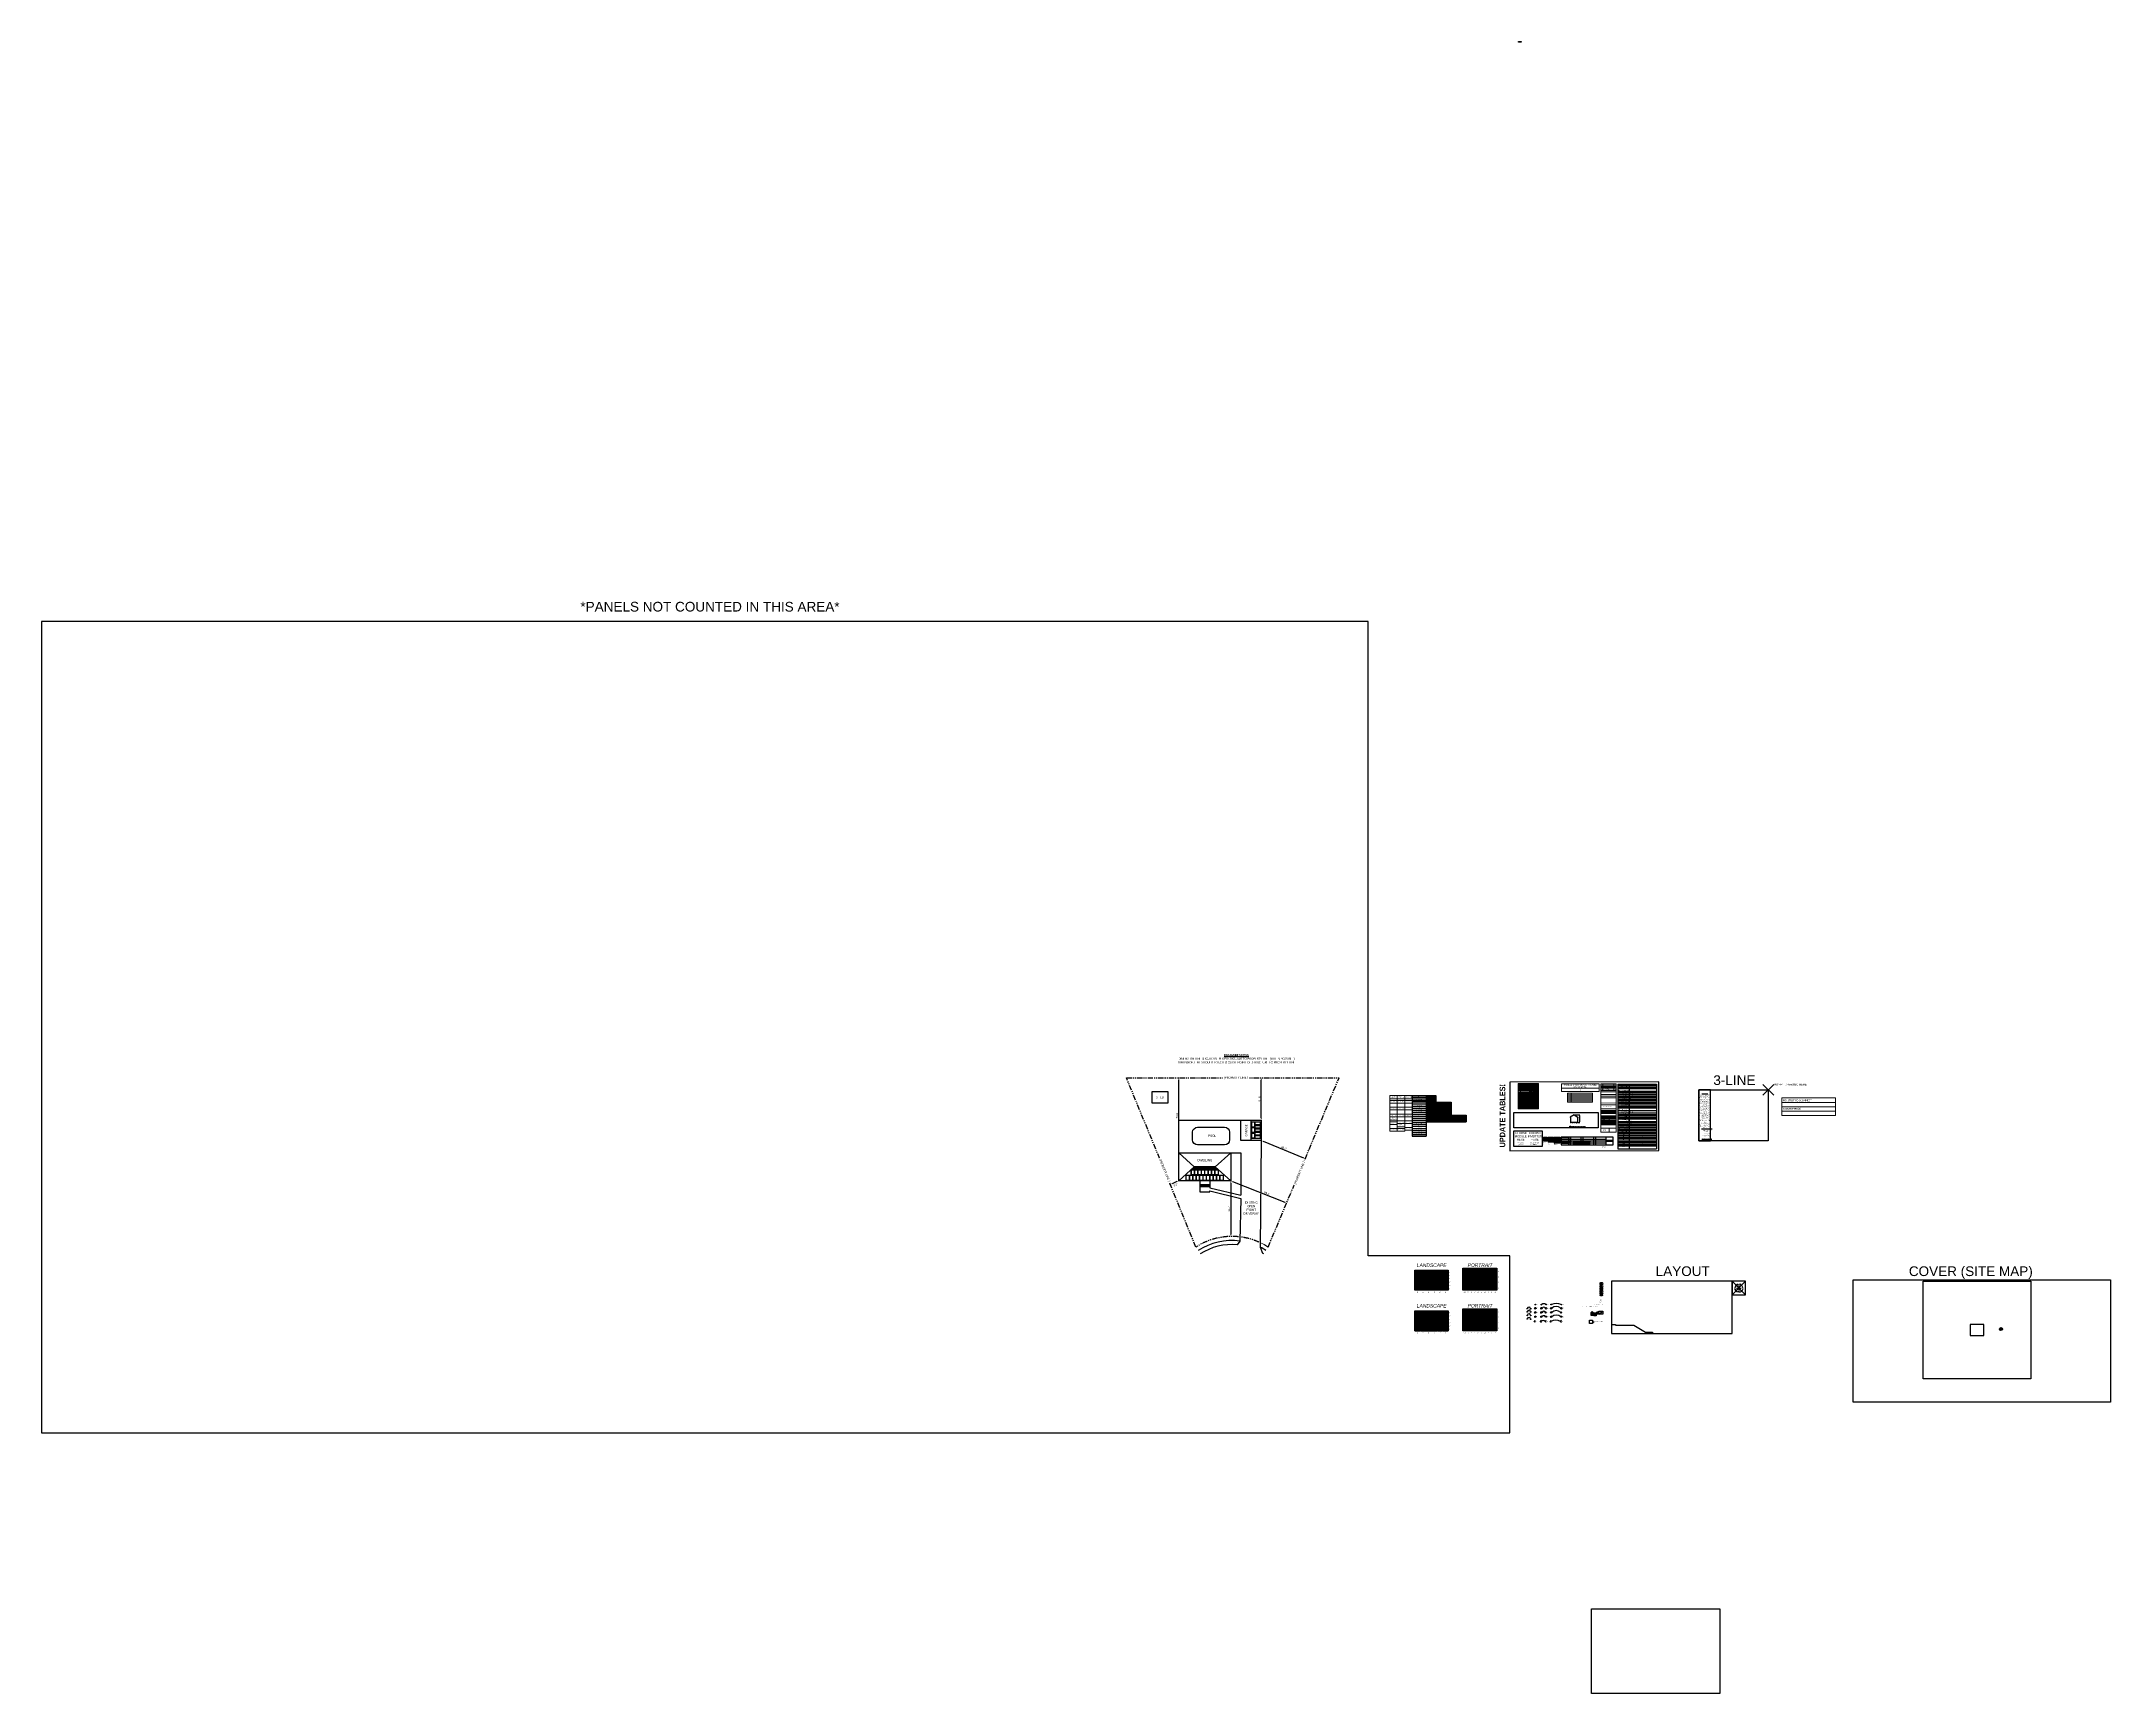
# Model space of a CAD drawing. Header units: feet. Extents: x -13431 to 10992, y 10370 to 29871.
import ezdxf
from ezdxf.enums import TextEntityAlignment as Align

# ---------------------------------------------------------------- set-up
doc = ezdxf.new("R2010")
doc.units = ezdxf.units.FT
doc.header["$MEASUREMENT"] = 0
doc.linetypes.add('PHANTOM', pattern=[2.5, 1.25, -0.25, 0.25, -0.25, 0.25, -0.25])
doc.layers.add('LOCKED (NO PRINT)', color=7, linetype='Continuous', plot=False)
for name, color, linetype in [('LOCKED (PRINT)', 7, 'Continuous'), ('MODULE FRAME', 9, 'Continuous'), ('MODULE HATCH', 7, 'Continuous'), ('NORTH ARROW', 7, 'Continuous'), ('Z - ROOF', 3, 'Continuous'), ('Z - TITLEBLOCK TXT', 7, 'Continuous')]:
    doc.layers.add(name, color=color, linetype=linetype)
doc.styles.add('1SIXTEENTH', font='technic_.ttf', dxfattribs={"height": 24})
doc.styles.add('ONE LINE TXT', font='techb___.ttf')
doc.styles.add('PAPER SPACE TXT', font='technic_.ttf', dxfattribs={"height": 0.125})
doc.styles.get("Standard").update_dxf_attribs({"font": 'calibri.ttf'})
doc.styles.add('style1', font='ariali.ttf')
doc.styles.add('TITLE BBLOCK TEXT', font='ARIALUNI.TTF')
doc.dimstyles.new('DESIGN', dxfattribs={"dimscale": 0, "dimtxt": 24, "dimasz": 24, "dimexe": 0, "dimexo": 4, "dimgap": 8, "dimtad": 1, "dimdec": 1, "dimlfac": 0.083333, "dimzin": 3, "dimdsep": 46, "dimtxsty": '1SIXTEENTH', "dimcen": 24, "dimclrd": 1, "dimclre": 1, "dimclrt": 7, "dimadec": 0, "dimazin": 0, "dimtfac": 1, "dimtdec": 1, "dimtofl": 0, "dimtmove": 2, "dimatfit": 3, "dimfxl": 1, "dimfrac": 2, "dimtolj": 1, "dimtzin": 0, "dimarcsym": 1})
picture_1 = doc.add_image_def('image1.png', size_in_pixel=(1828, 867))
picture_2 = doc.add_image_def('image2.png', size_in_pixel=(448, 295))

# ---------------------------------------------------------------- blocks, each defined once
blk = doc.blocks.new('*T62')
at = {"layer": 'Defpoints', "color": 8, "linetype": 'ByBlock', "lineweight": 0, "transparency": 16777216}
for p, q in [((0, 0), (444, 0)), ((0, 0), (0, -89)), ((444, 0), (444, -89)), ((0, -49), (444, -49)), ((0, -89), (444, -89))]:
    blk.add_line(p, q, dxfattribs=at)
at = {"color": 0, "transparency": 16777216, "width": 437.12, "attachment_point": 5}
for s, insert, char_height in [('{\\fCalibri|b0|i0|c0;INSTALLATION OF NEW ROOF MOUNTED^J0kW PV SYSTEM', (222, -24), 15.07), ('{\\fCalibri|b0|i0|c0;0', (222, -69), 11.3)]:
    blk.add_mtext(s, dxfattribs=dict(at, insert=insert, char_height=char_height))
blk = doc.blocks.new('*T63')
at = {"layer": 'Defpoints', "color": 8, "linetype": 'ByBlock', "lineweight": 0, "transparency": 16777216}
for p, q in [((0, 0), (295, 0)), ((0, 0), (0, -106)), ((40, 0), (40, -106)), ((295, 0), (295, -106)), ((0, -18), (295, -18)), ((0, -36), (295, -36)), ((0, -53), (295, -53)), ((0, -71), (295, -71)), ((0, -89), (295, -89)), ((0, -106), (295, -106))]:
    blk.add_line(p, q, dxfattribs=at)
at = {"color": 0, "transparency": 16777216, "char_height": 5.45, "attachment_point": 7}
for s, insert, width in [('{\\fCalibri|b0|i0|c0;0', (5, -13), 29.27), ('{\\fCalibri|b0|i0|c0;', (5, -30), 29.27), ('{\\fCalibri|b0|i0|c0;', (5, -48), 29.27), ('{\\fCalibri|b0|i0|c0;', (5, -66), 29.27), ('{\\fCalibri|b0|i0|c0;', (5, -84), 29.27), ('{\\fCalibri|b0|i0|c0;', (5, -101), 29.27), ('{\\fCalibri|b0|i0|c0;0', (45, -13), 244.99), ('{\\fCalibri|b0|i0|c0;', (45, -30), 244.99), ('{\\fCalibri|b0|i0|c0;', (45, -48), 244.99), ('{\\fCalibri|b0|i0|c0;', (45, -66), 244.99), ('{\\fCalibri|b0|i0|c0;', (45, -84), 244.99), ('{\\fCalibri|b0|i0|c0;', (45, -101), 244.99)]:
    blk.add_mtext(s, dxfattribs=dict(at, insert=insert, width=width))
blk = doc.blocks.new('A$C754918D2')
at = {"linetype": 'Continuous'}
for p, q in [((-4, 12), (-4, 0)), ((10, 12), (-4, 12)), ((-4, 0), (10, 0)), ((10, 0), (10, 12))]:
    blk.add_line(p, q, dxfattribs=at)
blk.add_arc((3, 12), 4.64, 0.0033, 180.0033, dxfattribs=at)
at = {"style": 'PAPER SPACE TXT'}
blk.add_text('P', height=6, dxfattribs=at).set_placement((3, 6), align=Align.MIDDLE_CENTER)
blk = doc.blocks.new('GENERIC INVERTER')
blk.add_line((0.28, 0.23), (0, 0))
at = {"linetype": 'Continuous', "flags": 128}
blk.add_lwpolyline([(0.28, 0.23), (0, 0.23), (0, 0), (0.28, 0)], close=True, dxfattribs=at)
at = {"style": 'PAPER SPACE TXT'}
for s, p in [('DC', (0.07, 0.19)), ('AC', (0.21, 0.05))]:
    blk.add_text(s, height=0.075, dxfattribs=at).set_placement(p, align=Align.MIDDLE_CENTER)
blk = doc.blocks.new('A$C18892F71')
at = {"linetype": 'Continuous'}
for p, q in [((-0.12, 0.11), (-0.12, 0.01)), ((0.05, 0.11), (-0.12, 0.11)), ((-0.12, 0.01), (0.05, 0.01)), ((0.05, 0.01), (0.05, 0.11))]:
    blk.add_line(p, q, dxfattribs=at)
at = {"style": 'PAPER SPACE TXT'}
blk.add_text('ep', height=0.075, dxfattribs=at).set_placement((-0.04, 0.07), align=Align.MIDDLE_CENTER)
blk = doc.blocks.new('*T67')
at = {"layer": 'Defpoints', "color": 8, "linetype": 'ByBlock', "lineweight": 0, "transparency": 16777216}
for p, q in [((0, 0), (196, 0)), ((0, 0), (0, -30)), ((83, 0), (83, -30)), ((140, 0), (140, -30)), ((196, 0), (196, -30)), ((0, -11), (196, -11)), ((0, -20), (196, -20)), ((0, -30), (196, -30))]:
    blk.add_line(p, q, dxfattribs=at)
at = {"color": 0, "transparency": 16777216, "char_height": 3.44, "attachment_point": 1}
for s, insert, width in [('{\\fCalibri|b0|i0|c0;', (2, -11), 78), ('{\\fCalibri|b0|i0|c0;', (2, -22), 78), ('{\\fCalibri|b0|i0|c0;0', (2, -2), 78), ('{\\fCalibri|b0|i0|c0;', (85, -2), 52.08), ('{\\fCalibri|b0|i0|c0;', (85, -11), 52.08), ('{\\fCalibri|b0|i0|c0;', (85, -22), 52.08), ('{\\fCalibri|b0|i0|c0;', (142, -11), 51.74), ('{\\fCalibri|b0|i0|c0;.', (142, -2), 51.74), ('{\\fCalibri|b0|i0|c0;.', (142, -22), 51.74)]:
    blk.add_mtext(s, dxfattribs=dict(at, insert=insert, width=width))
blk = doc.blocks.new('*T68')
at = {"layer": 'Defpoints', "color": 8, "linetype": 'ByBlock', "lineweight": 0, "transparency": 16777216}
for p, q in [((0, 0), (92, 0)), ((0, 0), (0, -91)), ((92, 0), (92, -91)), ((0, -9), (92, -9)), ((0, -23), (92, -23)), ((0, -32), (92, -32)), ((0, -46), (92, -46)), ((0, -55), (92, -55)), ((0, -68), (92, -68)), ((0, -77), (92, -77)), ((0, -91), (92, -91))]:
    blk.add_line(p, q, dxfattribs=at)
at = {"color": 0, "transparency": 16777216, "char_height": 3.45, "width": 88.11, "attachment_point": 4}
for s, insert in [('{\\fCalibri|b0|i0|c0;\\L', (2, -5)), ('{\\fCalibri|b0|i0|c0;', (2, -16)), ('{\\fCalibri|b0|i0|c0;\\L', (2, -27)), ('{\\fCalibri|b0|i0|c0;', (2, -39)), ('{\\fCalibri|b0|i0|c0;\\L', (2, -50)), ('{\\fCalibri|b0|i0|c0;', (2, -61)), ('{\\fCalibri|b0|i0|c0;\\L', (2, -73)), ('{\\fCalibri|b0|i0|c0;', (2, -84))]:
    blk.add_mtext(s, dxfattribs=dict(at, insert=insert))
blk = doc.blocks.new('*T69')
at = {"layer": 'Defpoints', "color": 8, "linetype": 'ByBlock', "lineweight": 0, "transparency": 16777216}
for p, q in [((0, 0), (632, 0)), ((0, 0), (0, -208)), ((632, 0), (632, -208)), ((0, -52), (632, -52)), ((0, -104), (632, -104)), ((0, -156), (632, -156)), ((0, -208), (632, -208))]:
    blk.add_line(p, q, dxfattribs=at)
at = {"color": 0, "transparency": 16777216, "char_height": 21.51, "width": 608.41, "attachment_point": 7}
for s, insert in [('{\\fCalibri|b0|i0|c0;', (12, -92)), ('{\\fCalibri|b0|i0|c0;0 INVERETER(S)', (12, -145)), ('{\\fCalibri|b0|i0|c0;', (12, -197)), ('{\\fCalibri|b0|i0|c0;NO UTILITY DISCONNECT', (12, -40))]:
    blk.add_mtext(s, dxfattribs=dict(at, insert=insert))
blk = doc.blocks.new('*T65')
at = {"layer": 'Defpoints', "color": 8, "linetype": 'ByBlock', "lineweight": 0, "transparency": 16777216}
for p, q in [((0, 0), (239, 0)), ((0, 0), (0, -301)), ((27, 0), (27, -301)), ((135, 0), (135, -301)), ((138, 0), (138, -301)), ((163, 0), (163, -301)), ((177, 0), (177, -301)), ((208, 0), (208, -301)), ((217, 0), (217, -301)), ((239, 0), (239, -301)), ((0, -8), (239, -8)), ((0, -19), (239, -19)), ((0, -25), (239, -25)), ((0, -34), (239, -34)), ((0, -40), (239, -40)), ((0, -47), (239, -47)), ((0, -53), (239, -53)), ((0, -60), (239, -60)), ((0, -66), (239, -66)), ((0, -73), (239, -73)), ((0, -79), (239, -79)), ((0, -86), (239, -86)), ((0, -92), (239, -92)), ((0, -107), (239, -107)), ((0, -114), (239, -114)), ((0, -120), (239, -120)), ((0, -127), (239, -127)), ((0, -133), (239, -133)), ((0, -140), (239, -140)), ((0, -146), (239, -146)), ((0, -153), (239, -153)), ((0, -159), (239, -159)), ((0, -166), (239, -166)), ((0, -172), (239, -172)), ((0, -179), (239, -179)), ((0, -185), (239, -185)), ((0, -192), (239, -192)), ((0, -198), (239, -198)), ((0, -205), (239, -205)), ((0, -211), (239, -211)), ((0, -217), (239, -217)), ((0, -224), (239, -224)), ((0, -230), (239, -230)), ((0, -237), (239, -237)), ((0, -243), (239, -243)), ((0, -250), (239, -250)), ((0, -256), (239, -256)), ((0, -263), (239, -263)), ((0, -269), (239, -269)), ((0, -276), (239, -276)), ((0, -282), (239, -282)), ((0, -289), (239, -289)), ((0, -295), (239, -295)), ((0, -301), (239, -301))]:
    blk.add_line(p, q, dxfattribs=at)
at = {"color": 0, "transparency": 16777216}
for s, insert, char_height, width, attachment_point in [('{\\fCalibri|b0|i0|c0;JOB NAME:', (25, -4), 3, 22.58, 6), ('{\\fCalibri|b0|i0|c0;ADDRESS:', (25, -8), 3, 22.58, 3), ('{\\fCalibri|b0|i0|c0;□', (13, -111), 2.75, 22.58, 5), ('{\\fCalibri|b0|i0|c0;□', (13, -117), 2.75, 22.58, 5), ('{\\fCalibri|b0|i0|c0;□', (13, -124), 2.75, 22.58, 5), ('{\\fCalibri|b0|i0|c0;□', (13, -130), 2.75, 22.58, 5), ('{\\fCalibri|b0|i0|c0;□', (13, -137), 2.75, 22.58, 5), ('{\\fCalibri|b0|i0|c0;□', (13, -143), 2.75, 22.58, 5), ('{\\fCalibri|b0|i0|c0;□', (13, -150), 2.75, 22.58, 5), ('{\\fCalibri|b0|i0|c0;□', (13, -156), 2.75, 22.58, 5), ('{\\fCalibri|b0|i0|c0;□', (13, -163), 2.75, 22.58, 5), ('{\\fCalibri|b0|i0|c0;□', (13, -169), 2.75, 22.58, 5), ('{\\fCalibri|b0|i0|c0;□', (13, -175), 2.75, 22.58, 5), ('{\\fCalibri|b0|i0|c0;□', (13, -182), 2.75, 22.58, 5), ('{\\fCalibri|b0|i0|c0;□', (13, -188), 2.75, 22.58, 5), ('{\\fCalibri|b0|i0|c0;□', (13, -195), 2.75, 22.58, 5), ('{\\fCalibri|b0|i0|c0;', (13, -100), 2.75, 22.58, 5), ('{\\fCalibri|b0|i0|c0;', (13, -201), 2.75, 22.58, 5), ('{\\fCalibri|b0|i0|c0;', (13, -208), 2.75, 22.58, 5), ('{\\fCalibri|b0|i0|c0;', (13, -214), 2.75, 22.58, 5), ('{\\fCalibri|b0|i0|c0;', (13, -221), 2.75, 22.58, 5), ('{\\fCalibri|b0|i0|c0;', (13, -227), 2.75, 22.58, 5), ('{\\fCalibri|b0|i0|c0;', (13, -234), 2.75, 22.58, 5), ('{\\fCalibri|b0|i0|c0;', (13, -240), 2.75, 22.58, 5), ('{\\fCalibri|b0|i0|c0;•', (25, -37), 2.75, 22.58, 6), ('{\\fCalibri|b0|i0|c0;•', (25, -63), 2.75, 22.58, 6), ('{\\fCalibri|b0|i0|c0;•', (25, -70), 2.75, 22.58, 6), ('{\\fCalibri|b0|i0|c0;•', (25, -76), 2.75, 22.58, 6), ('{\\fCalibri|b0|i0|c0;', (25, -22), 2.75, 22.58, 6), ('{\\fCalibri|b0|i0|c0;', (25, -30), 2.75, 22.58, 6), ('{\\fCalibri|b0|i0|c0;', (25, -44), 2.75, 22.58, 6), ('{\\fCalibri|b0|i0|c0;', (25, -50), 2.75, 22.58, 6), ('{\\fCalibri|b0|i0|c0;', (25, -57), 2.75, 22.58, 6), ('{\\fCalibri|b0|i0|c0;', (25, -82), 2.75, 22.58, 6), ('{\\fCalibri|b0|i0|c0;', (25, -89), 2.75, 22.58, 6), ('{\\fCalibri|b0|i0|c0;0', (27, -4), 3, 108.62, 4), ('{\\fCalibri|b0|i0|c0;0', (27, -8), 3, 108.62, 1), ('{\\fCalibri|b0|i0|c0;', (27, -22), 2.75, 108.62, 4), ('{\\fCalibri|b0|i0|c0;2 ESTIMATED MAN HOURS', (27, -30), 2.75, 108.62, 4), ("{\\fCalibri|b0|i0|c0;0 's (0KW)", (27, -37), 2.75, 108.62, 4), ('{\\fCalibri|b0|i0|c0;', (27, -44), 2.75, 108.62, 4), ('{\\fCalibri|b0|i0|c0;', (27, -50), 2.75, 108.62, 4), ('{\\fCalibri|b0|i0|c0;', (27, -57), 2.75, 108.62, 4), ('{\\fCalibri|b0|i0|c0;NO PIPES OR VENTS BEINGS RELOCATED OR REMOVED', (27, -63), 2.75, 108.62, 4), ('{\\fCalibri|b0|i0|c0;0 INVERTERS INSTALLED ', (27, -70), 2.75, 108.62, 4), ('{\\fCalibri|b0|i0|c0;NO TRENCH', (27, -76), 2.75, 108.62, 4), ('{\\fCalibri|b0|i0|c0;', (27, -82), 2.75, 108.62, 4), ('{\\fCalibri|b0|i0|c0;', (27, -89), 2.75, 108.62, 4), ('{\\fCalibri|b0|i0|c0;', (27, -100), 2.75, 108.62, 4), ('{\\fCalibri|b0|i0|c0;0', (27, -111), 2.75, 108.62, 4), ('{\\fCalibri|b0|i0|c0;SOLADECK BOX(ES) & HAYCO CONNECTOR(S)', (27, -130), 2.75, 108.62, 4), ("{\\fCalibri|b0|i0|c0;14' SECTIONS OF RAIL", (27, -137), 2.75, 108.62, 4), ('{\\fCalibri|b0|i0|c0;FLASHINGS', (27, -143), 2.75, 108.62, 4), ('{\\fCalibri|b0|i0|c0;CASE(S) OF BLACK SPRAY PAINT', (27, -150), 2.75, 108.62, 4), ('{\\fCalibri|b0|i0|c0;CASE(S) OF TAR', (27, -156), 2.75, 108.62, 4), ('{\\fCalibri|b0|i0|c0;PV LEAD WIRE', (27, -163), 2.75, 108.62, 4), ('{\\fCalibri|b0|i0|c0;T-BOLTS', (27, -169), 2.75, 108.62, 4), ('{\\fCalibri|b0|i0|c0;MID CLIPS', (27, -175), 2.75, 108.62, 4), ('{\\fCalibri|b0|i0|c0;END CLIPS', (27, -182), 2.75, 108.62, 4), ('{\\fCalibri|b0|i0|c0;SPLICE KITS', (27, -188), 2.75, 108.62, 4), ('{\\fCalibri|b0|i0|c0;GROUND LUGS', (27, -195), 2.75, 108.62, 4), ('{\\fCalibri|b0|i0|c0;', (27, -201), 2.75, 108.62, 4), ('{\\fCalibri|b0|i0|c0;', (27, -208), 2.75, 108.62, 4), ('{\\fCalibri|b0|i0|c0;', (27, -214), 2.75, 108.62, 4), ('{\\fCalibri|b0|i0|c0;', (27, -221), 2.75, 108.62, 4), ('{\\fCalibri|b0|i0|c0;', (27, -227), 2.75, 108.62, 4), ('{\\fCalibri|b0|i0|c0;', (27, -234), 2.75, 108.62, 4), ('{\\fCalibri|b0|i0|c0;', (27, -240), 2.75, 108.62, 4), ('{\\fCalibri|b0|i0|c0; 2pA BACKFEED BREAKER', (27, -117), 2.75, 108.62, 4), ('{\\fCalibri|b0|i0|c0; METER AND METER PAN', (27, -124), 2.75, 108.62, 4), ('{\\fCalibri|b0|i0|c0;', (137, -4), 2.75, 2.75, 5), ('{\\fCalibri|b0|i0|c0;', (137, -14), 2.75, 2.75, 5), ('{\\fCalibri|b0|i0|c0;', (137, -22), 2.75, 2.75, 5), ('{\\fCalibri|b0|i0|c0;', (137, -30), 2.75, 2.75, 5), ('{\\fCalibri|b0|i0|c0;', (137, -37), 2.75, 2.75, 5), ('{\\fCalibri|b0|i0|c0;', (137, -44), 2.75, 2.75, 5), ('{\\fCalibri|b0|i0|c0;', (137, -50), 2.75, 2.75, 5), ('{\\fCalibri|b0|i0|c0;', (137, -57), 2.75, 2.75, 5), ('{\\fCalibri|b0|i0|c0;', (137, -63), 2.75, 2.75, 5), ('{\\fCalibri|b0|i0|c0;', (137, -70), 2.75, 2.75, 5), ('{\\fCalibri|b0|i0|c0;', (137, -76), 2.75, 2.75, 5), ('{\\fCalibri|b0|i0|c0;', (137, -82), 2.75, 2.75, 5), ('{\\fCalibri|b0|i0|c0;', (137, -89), 2.75, 2.75, 5), ('{\\fCalibri|b0|i0|c0;', (137, -100), 2.75, 2.75, 5), ('{\\fCalibri|b0|i0|c0;', (137, -111), 2.75, 2.75, 5), ('{\\fCalibri|b0|i0|c0;', (137, -117), 2.75, 2.75, 5), ('{\\fCalibri|b0|i0|c0;', (137, -124), 2.75, 2.75, 5), ('{\\fCalibri|b0|i0|c0;', (137, -130), 2.75, 2.75, 5), ('{\\fCalibri|b0|i0|c0;', (137, -137), 2.75, 2.75, 5), ('{\\fCalibri|b0|i0|c0;', (137, -143), 2.75, 2.75, 5), ('{\\fCalibri|b0|i0|c0;', (137, -150), 2.75, 2.75, 5), ('{\\fCalibri|b0|i0|c0;', (137, -156), 2.75, 2.75, 5), ('{\\fCalibri|b0|i0|c0;', (137, -163), 2.75, 2.75, 5), ('{\\fCalibri|b0|i0|c0;', (137, -169), 2.75, 2.75, 5), ('{\\fCalibri|b0|i0|c0;', (137, -175), 2.75, 2.75, 5), ('{\\fCalibri|b0|i0|c0;', (137, -182), 2.75, 2.75, 5), ('{\\fCalibri|b0|i0|c0;', (137, -188), 2.75, 2.75, 5), ('{\\fCalibri|b0|i0|c0;', (137, -195), 2.75, 2.75, 5), ('{\\fCalibri|b0|i0|c0;', (137, -201), 2.75, 2.75, 5), ('{\\fCalibri|b0|i0|c0;', (137, -208), 2.75, 2.75, 5), ('{\\fCalibri|b0|i0|c0;', (137, -214), 2.75, 2.75, 5), ('{\\fCalibri|b0|i0|c0;', (137, -221), 2.75, 2.75, 5), ('{\\fCalibri|b0|i0|c0;', (137, -227), 2.75, 2.75, 5), ('{\\fCalibri|b0|i0|c0;', (137, -234), 2.75, 2.75, 5), ('{\\fCalibri|b0|i0|c0;', (137, -240), 2.75, 2.75, 5), ('{\\fCalibri|b0|i0|c0;0.08 DAYS (3 MEN)', (151, -30), 2.75, 25.51, 5), ('{\\fCalibri|b1|i0|c0;\\LESTIMATED', (151, -100), 2.75, 25.51, 5), ('{\\fCalibri|b0|i0|c0;___', (151, -169), 2.75, 25.51, 5), ('{\\fCalibri|b0|i0|c0;___', (151, -175), 2.75, 25.51, 5), ('{\\fCalibri|b0|i0|c0;___', (151, -182), 2.75, 25.51, 5), ('{\\fCalibri|b0|i0|c0;___', (151, -188), 2.75, 25.51, 5), ('{\\fCalibri|b0|i0|c0;___', (151, -195), 2.75, 25.51, 5), ("{\\fCalibri|b0|i0|c0;0'", (151, -163), 2.75, 25.51, 5), ('{\\fCalibri|b0|i0|c0;0', (151, -111), 2.75, 25.51, 5), ('{\\fCalibri|b0|i0|c0;1', (151, -117), 2.75, 25.51, 5), ('{\\fCalibri|b0|i0|c0;1', (151, -124), 2.75, 25.51, 5), ('{\\fCalibri|b0|i0|c0;0', (151, -130), 2.75, 25.51, 5), ('{\\fCalibri|b0|i0|c0;2', (151, -137), 2.75, 25.51, 5), ('{\\fCalibri|b0|i0|c0;0', (151, -143), 2.75, 25.51, 5), ('{\\fCalibri|b0|i0|c0;1', (151, -150), 2.75, 25.51, 5), ('{\\fCalibri|b0|i0|c0;1', (151, -156), 2.75, 25.51, 5), ('{\\fCalibri|b0|i0|c0;', (151, -4), 2.75, 25.51, 5), ('{\\fCalibri|b0|i0|c0;', (151, -14), 2.75, 25.51, 5), ('{\\fCalibri|b0|i0|c0;', (151, -22), 2.75, 25.51, 5), ('{\\fCalibri|b0|i0|c0;', (151, -37), 2.75, 25.51, 5), ('{\\fCalibri|b0|i0|c0;', (151, -44), 2.75, 25.51, 5), ('{\\fCalibri|b0|i0|c0;', (151, -50), 2.75, 25.51, 5), ('{\\fCalibri|b0|i0|c0;', (151, -57), 2.75, 25.51, 5), ('{\\fCalibri|b0|i0|c0;', (151, -63), 2.75, 25.51, 5), ('{\\fCalibri|b0|i0|c0;', (151, -70), 2.75, 25.51, 5), ('{\\fCalibri|b0|i0|c0;', (151, -76), 2.75, 25.51, 5), ('{\\fCalibri|b0|i0|c0;', (151, -82), 2.75, 25.51, 5), ('{\\fCalibri|b0|i0|c0;', (151, -89), 2.75, 25.51, 5), ('{\\fCalibri|b0|i0|c0;', (151, -201), 2.75, 25.51, 5), ('{\\fCalibri|b0|i0|c0;', (151, -208), 2.75, 25.51, 5), ('{\\fCalibri|b0|i0|c0;', (151, -214), 2.75, 25.51, 5), ('{\\fCalibri|b0|i0|c0;', (151, -221), 2.75, 25.51, 5), ('{\\fCalibri|b0|i0|c0;', (151, -227), 2.75, 25.51, 5), ('{\\fCalibri|b0|i0|c0;', (151, -234), 2.75, 25.51, 5), ('{\\fCalibri|b0|i0|c0;', (151, -240), 2.75, 25.51, 5), ('{\\fCalibri|b0|i0|c0;', (170, -4), 2.75, 13.36, 5), ('{\\fCalibri|b0|i0|c0;', (170, -14), 2.75, 13.36, 5), ('{\\fCalibri|b0|i0|c0;', (170, -22), 2.75, 13.36, 5), ('{\\fCalibri|b0|i0|c0;', (170, -30), 2.75, 13.36, 5), ('{\\fCalibri|b0|i0|c0;', (170, -37), 2.75, 13.36, 5), ('{\\fCalibri|b0|i0|c0;', (170, -44), 2.75, 13.36, 5), ('{\\fCalibri|b0|i0|c0;', (170, -50), 2.75, 13.36, 5), ('{\\fCalibri|b0|i0|c0;', (170, -57), 2.75, 13.36, 5), ('{\\fCalibri|b0|i0|c0;', (170, -63), 2.75, 13.36, 5), ('{\\fCalibri|b0|i0|c0;', (170, -70), 2.75, 13.36, 5), ('{\\fCalibri|b0|i0|c0;', (170, -76), 2.75, 13.36, 5), ('{\\fCalibri|b0|i0|c0;', (170, -82), 2.75, 13.36, 5), ('{\\fCalibri|b0|i0|c0;', (170, -89), 2.75, 13.36, 5), ('{\\fCalibri|b0|i0|c0;', (170, -100), 2.75, 13.36, 5), ('{\\fCalibri|b0|i0|c0;', (170, -111), 2.75, 13.36, 5), ('{\\fCalibri|b0|i0|c0;', (170, -117), 2.75, 13.36, 5), ('{\\fCalibri|b0|i0|c0;', (170, -124), 2.75, 13.36, 5), ('{\\fCalibri|b0|i0|c0;', (170, -130), 2.75, 13.36, 5), ('{\\fCalibri|b0|i0|c0;', (170, -137), 2.75, 13.36, 5), ('{\\fCalibri|b0|i0|c0;', (170, -143), 2.75, 13.36, 5), ('{\\fCalibri|b0|i0|c0;', (170, -150), 2.75, 13.36, 5), ('{\\fCalibri|b0|i0|c0;', (170, -156), 2.75, 13.36, 5), ('{\\fCalibri|b0|i0|c0;', (170, -163), 2.75, 13.36, 5), ('{\\fCalibri|b0|i0|c0;', (170, -169), 2.75, 13.36, 5), ('{\\fCalibri|b0|i0|c0;', (170, -175), 2.75, 13.36, 5), ('{\\fCalibri|b0|i0|c0;', (170, -182), 2.75, 13.36, 5), ('{\\fCalibri|b0|i0|c0;', (170, -188), 2.75, 13.36, 5), ('{\\fCalibri|b0|i0|c0;', (170, -195), 2.75, 13.36, 5), ('{\\fCalibri|b0|i0|c0;', (170, -201), 2.75, 13.36, 5), ('{\\fCalibri|b0|i0|c0;', (170, -208), 2.75, 13.36, 5), ('{\\fCalibri|b0|i0|c0;', (170, -214), 2.75, 13.36, 5), ('{\\fCalibri|b0|i0|c0;', (170, -221), 2.75, 13.36, 5), ('{\\fCalibri|b0|i0|c0;', (170, -227), 2.75, 13.36, 5), ('{\\fCalibri|b0|i0|c0;', (170, -234), 2.75, 13.36, 5), ('{\\fCalibri|b0|i0|c0;', (170, -240), 2.75, 13.36, 5), ('{\\fCalibri|b0|i0|c0;0.06 DAYS (4 MEN)', (192, -30), 2.75, 30.81, 5), ('{\\fCalibri|b1|i0|c0;\\LSENT TO JOB', (192, -100), 2.75, 30.81, 5), ('{\\fCalibri|b0|i0|c0;___', (192, -111), 2.75, 30.81, 5), ('{\\fCalibri|b0|i0|c0;___', (192, -117), 2.75, 30.81, 5), ('{\\fCalibri|b0|i0|c0;___', (192, -124), 2.75, 30.81, 5), ('{\\fCalibri|b0|i0|c0;___', (192, -130), 2.75, 30.81, 5), ('{\\fCalibri|b0|i0|c0;___', (192, -137), 2.75, 30.81, 5), ('{\\fCalibri|b0|i0|c0;___', (192, -143), 2.75, 30.81, 5), ('{\\fCalibri|b0|i0|c0;___', (192, -150), 2.75, 30.81, 5), ('{\\fCalibri|b0|i0|c0;___', (192, -156), 2.75, 30.81, 5), ('{\\fCalibri|b0|i0|c0;___', (192, -163), 2.75, 30.81, 5), ('{\\fCalibri|b0|i0|c0;___', (192, -169), 2.75, 30.81, 5), ('{\\fCalibri|b0|i0|c0;___', (192, -175), 2.75, 30.81, 5), ('{\\fCalibri|b0|i0|c0;___', (192, -182), 2.75, 30.81, 5), ('{\\fCalibri|b0|i0|c0;___', (192, -188), 2.75, 30.81, 5), ('{\\fCalibri|b0|i0|c0;___', (192, -195), 2.75, 30.81, 5), ('{\\fCalibri|b0|i0|c0;', (192, -4), 2.75, 30.81, 5), ('{\\fCalibri|b0|i0|c0;', (192, -14), 2.75, 30.81, 5), ('{\\fCalibri|b0|i0|c0;', (192, -22), 2.75, 30.81, 5), ('{\\fCalibri|b0|i0|c0;', (192, -37), 2.75, 30.81, 5), ('{\\fCalibri|b0|i0|c0;', (192, -44), 2.75, 30.81, 5), ('{\\fCalibri|b0|i0|c0;', (192, -50), 2.75, 30.81, 5), ('{\\fCalibri|b0|i0|c0;', (192, -57), 2.75, 30.81, 5), ('{\\fCalibri|b0|i0|c0;', (192, -63), 2.75, 30.81, 5), ('{\\fCalibri|b0|i0|c0;', (192, -70), 2.75, 30.81, 5), ('{\\fCalibri|b0|i0|c0;', (192, -76), 2.75, 30.81, 5), ('{\\fCalibri|b0|i0|c0;', (192, -82), 2.75, 30.81, 5), ('{\\fCalibri|b0|i0|c0;', (192, -89), 2.75, 30.81, 5), ('{\\fCalibri|b0|i0|c0;', (192, -201), 2.75, 30.81, 5), ('{\\fCalibri|b0|i0|c0;', (192, -208), 2.75, 30.81, 5), ('{\\fCalibri|b0|i0|c0;', (192, -214), 2.75, 30.81, 5), ('{\\fCalibri|b0|i0|c0;', (192, -221), 2.75, 30.81, 5), ('{\\fCalibri|b0|i0|c0;', (192, -227), 2.75, 30.81, 5), ('{\\fCalibri|b0|i0|c0;', (192, -234), 2.75, 30.81, 5), ('{\\fCalibri|b0|i0|c0;', (192, -240), 2.75, 30.81, 5), ('{\\fCalibri|b0|i0|c0;', (213, -4), 2.75, 9.82, 5), ('{\\fCalibri|b0|i0|c0;', (213, -14), 2.75, 9.82, 5), ('{\\fCalibri|b0|i0|c0;', (213, -22), 2.75, 9.82, 5), ('{\\fCalibri|b0|i0|c0;', (213, -30), 2.75, 9.82, 5), ('{\\fCalibri|b0|i0|c0;', (213, -37), 2.75, 9.82, 5), ('{\\fCalibri|b0|i0|c0;', (213, -44), 2.75, 9.82, 5), ('{\\fCalibri|b0|i0|c0;', (213, -50), 2.75, 9.82, 5), ('{\\fCalibri|b0|i0|c0;', (213, -57), 2.75, 9.82, 5), ('{\\fCalibri|b0|i0|c0;', (213, -63), 2.75, 9.82, 5), ('{\\fCalibri|b0|i0|c0;', (213, -70), 2.75, 9.82, 5), ('{\\fCalibri|b0|i0|c0;', (213, -76), 2.75, 9.82, 5), ('{\\fCalibri|b0|i0|c0;', (213, -82), 2.75, 9.82, 5), ('{\\fCalibri|b0|i0|c0;', (213, -89), 2.75, 9.82, 5), ('{\\fCalibri|b0|i0|c0;', (213, -100), 2.75, 9.82, 5), ('{\\fCalibri|b0|i0|c0;', (213, -111), 2.75, 9.82, 5), ('{\\fCalibri|b0|i0|c0;', (213, -117), 2.75, 9.82, 5), ('{\\fCalibri|b0|i0|c0;', (213, -124), 2.75, 9.82, 5), ('{\\fCalibri|b0|i0|c0;', (213, -130), 2.75, 9.82, 5), ('{\\fCalibri|b0|i0|c0;', (213, -137), 2.75, 9.82, 5), ('{\\fCalibri|b0|i0|c0;', (213, -143), 2.75, 9.82, 5), ('{\\fCalibri|b0|i0|c0;', (213, -150), 2.75, 9.82, 5), ('{\\fCalibri|b0|i0|c0;', (213, -156), 2.75, 9.82, 5), ('{\\fCalibri|b0|i0|c0;', (213, -163), 2.75, 9.82, 5), ('{\\fCalibri|b0|i0|c0;', (213, -169), 2.75, 9.82, 5), ('{\\fCalibri|b0|i0|c0;', (213, -175), 2.75, 9.82, 5), ('{\\fCalibri|b0|i0|c0;', (213, -182), 2.75, 9.82, 5), ('{\\fCalibri|b0|i0|c0;', (213, -188), 2.75, 9.82, 5), ('{\\fCalibri|b0|i0|c0;', (213, -195), 2.75, 9.82, 5), ('{\\fCalibri|b0|i0|c0;', (213, -201), 2.75, 9.82, 5), ('{\\fCalibri|b0|i0|c0;', (213, -208), 2.75, 9.82, 5), ('{\\fCalibri|b0|i0|c0;', (213, -214), 2.75, 9.82, 5), ('{\\fCalibri|b0|i0|c0;', (213, -221), 2.75, 9.82, 5), ('{\\fCalibri|b0|i0|c0;', (213, -227), 2.75, 9.82, 5), ('{\\fCalibri|b0|i0|c0;', (213, -234), 2.75, 9.82, 5), ('{\\fCalibri|b0|i0|c0;', (213, -240), 2.75, 9.82, 5), ('{\\fCalibri|b0|i0|c0;0.04 DAYS (6 MEN)', (228, -30), 2.75, 21.19, 5), ('{\\fCalibri|b1|i0|c0;\\LUSED', (228, -100), 2.75, 21.19, 5), ('{\\fCalibri|b0|i0|c0;___', (228, -111), 2.75, 21.19, 5), ('{\\fCalibri|b0|i0|c0;___', (228, -117), 2.75, 21.19, 5), ('{\\fCalibri|b0|i0|c0;___', (228, -124), 2.75, 21.19, 5), ('{\\fCalibri|b0|i0|c0;___', (228, -130), 2.75, 21.19, 5), ('{\\fCalibri|b0|i0|c0;___', (228, -137), 2.75, 21.19, 5), ('{\\fCalibri|b0|i0|c0;___', (228, -143), 2.75, 21.19, 5), ('{\\fCalibri|b0|i0|c0;___', (228, -150), 2.75, 21.19, 5), ('{\\fCalibri|b0|i0|c0;___', (228, -156), 2.75, 21.19, 5), ('{\\fCalibri|b0|i0|c0;___', (228, -163), 2.75, 21.19, 5), ('{\\fCalibri|b0|i0|c0;___', (228, -169), 2.75, 21.19, 5), ('{\\fCalibri|b0|i0|c0;___', (228, -175), 2.75, 21.19, 5), ('{\\fCalibri|b0|i0|c0;___', (228, -182), 2.75, 21.19, 5), ('{\\fCalibri|b0|i0|c0;___', (228, -188), 2.75, 21.19, 5), ('{\\fCalibri|b0|i0|c0;___', (228, -195), 2.75, 21.19, 5), ('{\\fCalibri|b0|i0|c0;', (228, -4), 2.75, 21.19, 5), ('{\\fCalibri|b0|i0|c0;', (228, -14), 2.75, 21.19, 5), ('{\\fCalibri|b0|i0|c0;', (228, -22), 2.75, 21.19, 5), ('{\\fCalibri|b0|i0|c0;', (228, -37), 2.75, 21.19, 5), ('{\\fCalibri|b0|i0|c0;', (228, -44), 2.75, 21.19, 5), ('{\\fCalibri|b0|i0|c0;', (228, -50), 2.75, 21.19, 5), ('{\\fCalibri|b0|i0|c0;', (228, -57), 2.75, 21.19, 5), ('{\\fCalibri|b0|i0|c0;', (228, -63), 2.75, 21.19, 5), ('{\\fCalibri|b0|i0|c0;', (228, -70), 2.75, 21.19, 5), ('{\\fCalibri|b0|i0|c0;', (228, -76), 2.75, 21.19, 5), ('{\\fCalibri|b0|i0|c0;', (228, -82), 2.75, 21.19, 5), ('{\\fCalibri|b0|i0|c0;', (228, -89), 2.75, 21.19, 5), ('{\\fCalibri|b0|i0|c0;', (228, -201), 2.75, 21.19, 5), ('{\\fCalibri|b0|i0|c0;', (228, -208), 2.75, 21.19, 5), ('{\\fCalibri|b0|i0|c0;', (228, -214), 2.75, 21.19, 5), ('{\\fCalibri|b0|i0|c0;', (228, -221), 2.75, 21.19, 5), ('{\\fCalibri|b0|i0|c0;', (228, -227), 2.75, 21.19, 5), ('{\\fCalibri|b0|i0|c0;', (228, -234), 2.75, 21.19, 5), ('{\\fCalibri|b0|i0|c0;', (228, -240), 2.75, 21.19, 5), ('{\\fCalibri|b0|i0|c0;', (13, -247), 2.75, 22.58, 5), ('{\\fCalibri|b0|i0|c0;', (13, -253), 2.75, 22.58, 5), ('{\\fCalibri|b0|i0|c0;', (13, -259), 2.75, 22.58, 5), ('{\\fCalibri|b0|i0|c0;', (13, -266), 2.75, 22.58, 5), ('{\\fCalibri|b0|i0|c0;', (13, -272), 2.75, 22.58, 5), ('{\\fCalibri|b0|i0|c0;', (13, -279), 2.75, 22.58, 5), ('{\\fCalibri|b0|i0|c0;', (13, -285), 2.75, 22.58, 5), ('{\\fCalibri|b0|i0|c0;', (13, -292), 2.75, 22.58, 5), ('{\\fCalibri|b0|i0|c0;', (13, -298), 2.75, 22.58, 5), ('{\\fCalibri|b0|i0|c0;', (27, -247), 2.75, 108.62, 4), ('{\\fCalibri|b0|i0|c0;', (27, -253), 2.75, 108.62, 4), ('{\\fCalibri|b0|i0|c0;', (27, -259), 2.75, 108.62, 4), ('{\\fCalibri|b0|i0|c0;', (27, -266), 2.75, 108.62, 4), ('{\\fCalibri|b0|i0|c0;', (27, -272), 2.75, 108.62, 4), ('{\\fCalibri|b0|i0|c0;', (27, -279), 2.75, 108.62, 4), ('{\\fCalibri|b0|i0|c0;', (27, -285), 2.75, 108.62, 4), ('{\\fCalibri|b0|i0|c0;', (27, -292), 2.75, 108.62, 4), ('{\\fCalibri|b0|i0|c0;', (27, -298), 2.75, 108.62, 4), ('{\\fCalibri|b0|i0|c0;', (137, -247), 2.75, 2.75, 5), ('{\\fCalibri|b0|i0|c0;', (137, -253), 2.75, 2.75, 5), ('{\\fCalibri|b0|i0|c0;', (137, -259), 2.75, 2.75, 5), ('{\\fCalibri|b0|i0|c0;', (137, -266), 2.75, 2.75, 5), ('{\\fCalibri|b0|i0|c0;', (137, -272), 2.75, 2.75, 5), ('{\\fCalibri|b0|i0|c0;', (137, -279), 2.75, 2.75, 5), ('{\\fCalibri|b0|i0|c0;', (137, -285), 2.75, 2.75, 5), ('{\\fCalibri|b0|i0|c0;', (137, -292), 2.75, 2.75, 5), ('{\\fCalibri|b0|i0|c0;', (137, -298), 2.75, 2.75, 5), ('{\\fCalibri|b0|i0|c0;', (151, -247), 2.75, 25.51, 5), ('{\\fCalibri|b0|i0|c0;', (151, -253), 2.75, 25.51, 5), ('{\\fCalibri|b0|i0|c0;', (151, -259), 2.75, 25.51, 5), ('{\\fCalibri|b0|i0|c0;', (151, -266), 2.75, 25.51, 5), ('{\\fCalibri|b0|i0|c0;', (151, -272), 2.75, 25.51, 5), ('{\\fCalibri|b0|i0|c0;', (151, -279), 2.75, 25.51, 5), ('{\\fCalibri|b0|i0|c0;', (151, -285), 2.75, 25.51, 5), ('{\\fCalibri|b0|i0|c0;', (151, -292), 2.75, 25.51, 5), ('{\\fCalibri|b0|i0|c0;', (151, -298), 2.75, 25.51, 5), ('{\\fCalibri|b0|i0|c0;', (170, -247), 2.75, 13.36, 5), ('{\\fCalibri|b0|i0|c0;', (170, -253), 2.75, 13.36, 5), ('{\\fCalibri|b0|i0|c0;', (170, -259), 2.75, 13.36, 5), ('{\\fCalibri|b0|i0|c0;', (170, -266), 2.75, 13.36, 5), ('{\\fCalibri|b0|i0|c0;', (170, -272), 2.75, 13.36, 5), ('{\\fCalibri|b0|i0|c0;', (170, -279), 2.75, 13.36, 5), ('{\\fCalibri|b0|i0|c0;', (170, -285), 2.75, 13.36, 5), ('{\\fCalibri|b0|i0|c0;', (170, -292), 2.75, 13.36, 5), ('{\\fCalibri|b0|i0|c0;', (170, -298), 2.75, 13.36, 5), ('{\\fCalibri|b0|i0|c0;', (192, -247), 2.75, 30.81, 5), ('{\\fCalibri|b0|i0|c0;', (192, -253), 2.75, 30.81, 5), ('{\\fCalibri|b0|i0|c0;', (192, -259), 2.75, 30.81, 5), ('{\\fCalibri|b0|i0|c0;', (192, -266), 2.75, 30.81, 5), ('{\\fCalibri|b0|i0|c0;', (192, -272), 2.75, 30.81, 5), ('{\\fCalibri|b0|i0|c0;', (192, -279), 2.75, 30.81, 5), ('{\\fCalibri|b0|i0|c0;', (192, -285), 2.75, 30.81, 5), ('{\\fCalibri|b0|i0|c0;', (192, -292), 2.75, 30.81, 5), ('{\\fCalibri|b0|i0|c0;', (192, -298), 2.75, 30.81, 5), ('{\\fCalibri|b0|i0|c0;', (213, -247), 2.75, 9.82, 5), ('{\\fCalibri|b0|i0|c0;', (213, -253), 2.75, 9.82, 5), ('{\\fCalibri|b0|i0|c0;', (213, -259), 2.75, 9.82, 5), ('{\\fCalibri|b0|i0|c0;', (213, -266), 2.75, 9.82, 5), ('{\\fCalibri|b0|i0|c0;', (213, -272), 2.75, 9.82, 5), ('{\\fCalibri|b0|i0|c0;', (213, -279), 2.75, 9.82, 5), ('{\\fCalibri|b0|i0|c0;', (213, -285), 2.75, 9.82, 5), ('{\\fCalibri|b0|i0|c0;', (213, -292), 2.75, 9.82, 5), ('{\\fCalibri|b0|i0|c0;', (213, -298), 2.75, 9.82, 5), ('{\\fCalibri|b0|i0|c0;', (228, -247), 2.75, 21.19, 5), ('{\\fCalibri|b0|i0|c0;', (228, -253), 2.75, 21.19, 5), ('{\\fCalibri|b0|i0|c0;', (228, -259), 2.75, 21.19, 5), ('{\\fCalibri|b0|i0|c0;', (228, -266), 2.75, 21.19, 5), ('{\\fCalibri|b0|i0|c0;', (228, -272), 2.75, 21.19, 5), ('{\\fCalibri|b0|i0|c0;', (228, -279), 2.75, 21.19, 5), ('{\\fCalibri|b0|i0|c0;', (228, -285), 2.75, 21.19, 5), ('{\\fCalibri|b0|i0|c0;', (228, -292), 2.75, 21.19, 5), ('{\\fCalibri|b0|i0|c0;', (228, -298), 2.75, 21.19, 5)]:
    blk.add_mtext(s, dxfattribs=dict(at, insert=insert, char_height=char_height, width=width, attachment_point=attachment_point))
blk = doc.blocks.new('*T70')
at = {"layer": 'Z - TITLEBLOCK TXT', "color": 0, "lineweight": -2, "transparency": 16777216}
for p, q in [((0, 0), (114, 0)), ((0, 0), (0, -52)), ((114, 0), (114, -52)), ((0, -9), (114, -9)), ((0, -17), (114, -17)), ((0, -26), (114, -26)), ((0, -34), (114, -34)), ((0, -43), (114, -43)), ((0, -52), (114, -52)), ((31, -17), (31, -52)), ((58, -9), (58, -52)), ((87, -17), (87, -52))]:
    blk.add_line(p, q, dxfattribs=at)
at = {"layer": 'Z - TITLEBLOCK TXT', "color": 0, "linetype": 'Continuous', "transparency": 16777216, "char_height": 3.45}
for s, insert, width, attachment_point in [('{\\fCalibri|b0|i0|c0;Imp', (2, -22), 27.37, 4), ('{\\fCalibri|b0|i0|c0;Vmp', (2, -30), 27.37, 4), ('{\\fCalibri|b0|i0|c0;Voc', (2, -39), 27.37, 4), ('{\\fCalibri|b0|i0|c0;Isc', (2, -47), 27.37, 4), ('{\\fCalibri|b0|i0|c0;DC', (29, -13), 54.58, 5), ('{\\fCalibri|b0|i0|c0;#VALUE!', (33, -22), 23.35, 4), ('{\\fCalibri|b0|i0|c0;#VALUE!', (33, -30), 23.35, 4), ('{\\fCalibri|b0|i0|c0;#VALUE!', (33, -39), 23.35, 4), ('{\\fCalibri|b0|i0|c0;#VALUE!', (33, -47), 23.35, 4), ('{\\fCalibri|b0|i0|c0;INVERTER #1 - 0', (57, -4), 110.33, 5), ('{\\fCalibri|b0|i0|c0;Vnom', (60, -47), 24.69, 4), ('{\\fCalibri|b0|i0|c0;Pout', (60, -22), 24.69, 4), ('{\\fCalibri|b0|i0|c0;Iout', (60, -30), 24.69, 4), ('{\\fCalibri|b0|i0|c0;Imax', (60, -39), 24.69, 4), ('{\\fCalibri|b0|i0|c0;AC', (86, -13), 51.9, 5), ('{\\fCalibri|b0|i0|c0;', (89, -22), 23.35, 4), ('{\\fCalibri|b0|i0|c0;', (89, -30), 23.35, 4), ('{\\fCalibri|b0|i0|c0;#VALUE!', (89, -39), 23.35, 4), ('{\\fCalibri|b0|i0|c0;240', (89, -47), 23.35, 4)]:
    blk.add_mtext(s, dxfattribs=dict(at, insert=insert, width=width, attachment_point=attachment_point))
blk = doc.blocks.new('*T71')
at = {"layer": 'Z - TITLEBLOCK TXT', "color": 0, "lineweight": -2, "transparency": 16777216}
for p, q in [((0, 0), (114, 0)), ((0, 0), (0, -52)), ((114, 0), (114, -52)), ((0, -9), (114, -9)), ((0, -17), (114, -17)), ((0, -26), (114, -26)), ((0, -34), (114, -34)), ((0, -43), (114, -43)), ((0, -52), (114, -52)), ((31, -17), (31, -52)), ((58, -9), (58, -52)), ((87, -17), (87, -52))]:
    blk.add_line(p, q, dxfattribs=at)
at = {"layer": 'Z - TITLEBLOCK TXT', "color": 0, "linetype": 'Continuous', "transparency": 16777216, "char_height": 3.45}
for s, insert, width, attachment_point in [('{\\fCalibri|b0|i0|c0;Vmp', (1, -30), 29.09, 4), ('{\\fCalibri|b0|i0|c0;Voc', (1, -39), 29.09, 4), ('{\\fCalibri|b0|i0|c0;Imp', (1, -22), 29.09, 4), ('{\\fCalibri|b0|i0|c0;Isc', (1, -47), 29.09, 4), ('{\\fCalibri|b0|i0|c0;DC', (29, -13), 56.3, 5), ('{\\fCalibri|b0|i0|c0;#VALUE!', (32, -22), 25.08, 4), ('{\\fCalibri|b0|i0|c0;#VALUE!', (32, -30), 25.08, 4), ('{\\fCalibri|b0|i0|c0;#VALUE!', (32, -39), 25.08, 4), ('{\\fCalibri|b0|i0|c0;#VALUE!', (32, -47), 25.08, 4), ('{\\fCalibri|b0|i0|c0;INVERTER #2 - 0', (57, -4), 112.05, 5), ('{\\fCalibri|b0|i0|c0;Pout', (59, -22), 26.42, 4), ('{\\fCalibri|b0|i0|c0;Iout', (59, -30), 26.42, 4), ('{\\fCalibri|b0|i0|c0;Imax', (59, -39), 26.42, 4), ('{\\fCalibri|b0|i0|c0;Vnom', (59, -47), 26.42, 4), ('{\\fCalibri|b0|i0|c0;AC', (86, -13), 53.62, 5), ('{\\fCalibri|b0|i0|c0;', (88, -22), 25.08, 4), ('{\\fCalibri|b0|i0|c0;', (88, -30), 25.08, 4), ('{\\fCalibri|b0|i0|c0;#VALUE!', (88, -39), 25.08, 4), ('{\\fCalibri|b0|i0|c0;240', (88, -47), 25.08, 4)]:
    blk.add_mtext(s, dxfattribs=dict(at, insert=insert, width=width, attachment_point=attachment_point))
blk = doc.blocks.new('*T72')
at = {"layer": 'Z - TITLEBLOCK TXT', "color": 0, "lineweight": -2, "transparency": 16777216}
for p, q in [((0, 0), (114, 0)), ((0, 0), (0, -52)), ((114, 0), (114, -52)), ((0, -9), (114, -9)), ((0, -17), (114, -17)), ((0, -26), (114, -26)), ((0, -34), (114, -34)), ((0, -43), (114, -43)), ((0, -52), (114, -52)), ((31, -17), (31, -52)), ((58, -9), (58, -52)), ((87, -17), (87, -52))]:
    blk.add_line(p, q, dxfattribs=at)
at = {"layer": 'Z - TITLEBLOCK TXT', "color": 0, "linetype": 'Continuous', "transparency": 16777216, "char_height": 3.45}
for s, insert, width, attachment_point in [('{\\fCalibri|b0|i0|c0;Imp', (2, -22), 27.37, 4), ('{\\fCalibri|b0|i0|c0;Vmp', (2, -30), 27.37, 4), ('{\\fCalibri|b0|i0|c0;Voc', (2, -39), 27.37, 4), ('{\\fCalibri|b0|i0|c0;Isc', (2, -47), 27.37, 4), ('{\\fCalibri|b0|i0|c0;DC', (29, -13), 54.58, 5), ('{\\fCalibri|b0|i0|c0;#VALUE!', (33, -22), 23.35, 4), ('{\\fCalibri|b0|i0|c0;#VALUE!', (33, -30), 23.35, 4), ('{\\fCalibri|b0|i0|c0;#VALUE!', (33, -39), 23.35, 4), ('{\\fCalibri|b0|i0|c0;#VALUE!', (33, -47), 23.35, 4), ('{\\fCalibri|b0|i0|c0;INVERTER #3 - 0', (57, -4), 110.33, 5), ('{\\fCalibri|b0|i0|c0;Vnom', (60, -47), 24.69, 4), ('{\\fCalibri|b0|i0|c0;Pout', (60, -22), 24.69, 4), ('{\\fCalibri|b0|i0|c0;Iout', (60, -30), 24.69, 4), ('{\\fCalibri|b0|i0|c0;Imax', (60, -39), 24.69, 4), ('{\\fCalibri|b0|i0|c0;AC', (86, -13), 51.9, 5), ('{\\fCalibri|b0|i0|c0;', (89, -22), 23.35, 4), ('{\\fCalibri|b0|i0|c0;', (89, -30), 23.35, 4), ('{\\fCalibri|b0|i0|c0;#VALUE!', (89, -39), 23.35, 4), ('{\\fCalibri|b0|i0|c0;240', (89, -47), 23.35, 4)]:
    blk.add_mtext(s, dxfattribs=dict(at, insert=insert, width=width, attachment_point=attachment_point))
blk = doc.blocks.new('*T73')
at = {"layer": 'Z - TITLEBLOCK TXT', "color": 0, "lineweight": -2, "transparency": 16777216}
for p, q in [((0, 0), (114, 0)), ((0, 0), (0, -52)), ((114, 0), (114, -52)), ((0, -9), (114, -9)), ((0, -17), (114, -17)), ((0, -26), (114, -26)), ((0, -34), (114, -34)), ((0, -43), (114, -43)), ((0, -52), (114, -52)), ((56, -17), (56, -52))]:
    blk.add_line(p, q, dxfattribs=at)
at = {"layer": 'Z - TITLEBLOCK TXT', "color": 0, "linetype": 'Continuous', "transparency": 16777216, "char_height": 3.45}
for s, insert, width, attachment_point in [('{\\fCalibri|b0|i0|c0;Vmp', (1, -30), 53.66, 4), ('{\\fCalibri|b0|i0|c0;Voc', (1, -39), 53.66, 4), ('{\\fCalibri|b0|i0|c0;Imp', (1, -22), 53.66, 4), ('{\\fCalibri|b0|i0|c0;Isc', (1, -47), 53.66, 4), ('{\\fCalibri|b0|i0|c0;PV MODULE SPECIFICATIONS', (57, -4), 111.43, 5), ('{\\fCalibri|b0|i0|c0;0', (57, -13), 111.43, 5), ('{\\fCalibri|b0|i0|c0;', (58, -22), 55.03, 4), ('{\\fCalibri|b0|i0|c0;', (58, -30), 55.03, 4), ('{\\fCalibri|b0|i0|c0;', (58, -39), 55.03, 4), ('{\\fCalibri|b0|i0|c0;', (58, -47), 55.03, 4)]:
    blk.add_mtext(s, dxfattribs=dict(at, insert=insert, width=width, attachment_point=attachment_point))
blk = doc.blocks.new('*T74')
at = {"linetype": 'ByBlock', "lineweight": -2, "transparency": 16777216}
for p, q in [((0, 0), (179, 0)), ((0, 0), (0, -73)), ((12, 0), (12, -73)), ((179, 0), (179, -73)), ((0, -12), (179, -12)), ((0, -24), (179, -24)), ((0, -36), (179, -36)), ((0, -49), (179, -49)), ((0, -61), (179, -61)), ((0, -73), (179, -73))]:
    blk.add_line(p, q, dxfattribs=at)
at = {"color": 0, "linetype": 'Continuous', "transparency": 16777216, "char_height": 3.45, "attachment_point": 7}
for s, insert, width in [('{\\fCalibri|b0|i0|c0;A', (4, -8), 3.45), ('{\\fCalibri|b0|i0|c0;B', (4, -21), 3.45), ('{\\fCalibri|b0|i0|c0;C', (4, -33), 3.45), ('{\\fCalibri|b0|i0|c0;', (4, -45), 3.45), ('{\\fCalibri|b0|i0|c0;', (4, -57), 3.45), ('{\\fCalibri|b0|i0|c0;', (4, -69), 3.45), ('{\\fCalibri|b0|i0|c0;#6 THWN-2 GEC TO EXISTING GROUND ROD', (16, -8), 158.81), ("{\\fCalibri|b0|i0|c0;3/4'' EMT W/ 3-#10 THWN-2, 1-#10 THWN-2 GROUND", (16, -21), 158.81), ('{\\fCalibri|b0|i0|c0;#12 PV WIRE W/ #8 BARE COPPER BOND TO MODULES AND RAILS', (16, -33), 158.81), ('{\\fCalibri|b0|i0|c0;', (16, -45), 158.81), ('{\\fCalibri|b0|i0|c0;', (16, -57), 158.81), ('{\\fCalibri|b0|i0|c0;', (16, -69), 158.81)]:
    blk.add_mtext(s, dxfattribs=dict(at, insert=insert, width=width))
blk = doc.blocks.new('*T75')
at = {"linetype": 'ByBlock', "lineweight": -2, "transparency": 16777216}
for p, q in [((0, 0), (357, 0)), ((0, 0), (0, -77)), ((12, 0), (12, -77)), ((179, 0), (179, -77)), ((190, 0), (190, -77)), ((357, 0), (357, -77)), ((0, -13), (357, -13)), ((0, -26), (357, -26)), ((0, -38), (357, -38)), ((0, -51), (357, -51)), ((0, -64), (357, -64)), ((0, -77), (357, -77))]:
    blk.add_line(p, q, dxfattribs=at)
at = {"color": 0, "linetype": 'Continuous', "transparency": 16777216, "char_height": 3.45, "attachment_point": 4}
for s, insert, width in [('{\\fCalibri|b0|i0|c0;A', (4, -6), 3.45), ('{\\fCalibri|b0|i0|c0;B', (4, -19), 3.45), ('{\\fCalibri|b0|i0|c0;C', (4, -32), 3.45), ('{\\fCalibri|b0|i0|c0;', (4, -45), 3.45), ('{\\fCalibri|b0|i0|c0;', (4, -58), 3.45), ('{\\fCalibri|b0|i0|c0;', (4, -70), 3.45), ('{\\fCalibri|b0|i0|c0;#6 THWN-2 GEC TO EXISTING GROUND ROD', (16, -6), 158.8), ("{\\fCalibri|b0|i0|c0;3/4'' EMT W/ 3-#10 THWN-2, 1-#10 THWN-2 GROUND", (16, -19), 158.8), ('{\\fCalibri|b0|i0|c0;#12 PV WIRE W/ #8 BARE COPPER BOND TO MODULES AND RAILS', (16, -32), 158.8), ('{\\fCalibri|b0|i0|c0;', (16, -45), 158.8), ('{\\fCalibri|b0|i0|c0;', (16, -58), 158.8), ('{\\fCalibri|b0|i0|c0;', (16, -70), 158.8), ('{\\fCalibri|b0|i0|c0;', (183, -6), 3.45), ('{\\fCalibri|b0|i0|c0;', (183, -19), 3.45), ('{\\fCalibri|b0|i0|c0;', (183, -32), 3.45), ('{\\fCalibri|b0|i0|c0;', (183, -45), 3.45), ('{\\fCalibri|b0|i0|c0;', (183, -58), 3.45), ('{\\fCalibri|b0|i0|c0;', (183, -70), 3.45), ('{\\fCalibri|b0|i0|c0;', (194, -6), 158.81), ('{\\fCalibri|b0|i0|c0;', (194, -19), 158.81), ('{\\fCalibri|b0|i0|c0;', (194, -32), 158.81), ('{\\fCalibri|b0|i0|c0;', (194, -45), 158.81), ('{\\fCalibri|b0|i0|c0;', (194, -58), 158.81), ('{\\fCalibri|b0|i0|c0;', (194, -70), 158.81)]:
    blk.add_mtext(s, dxfattribs=dict(at, insert=insert, width=width))
blk = doc.blocks.new('*T76')
at = {"linetype": 'ByBlock', "lineweight": -2, "transparency": 16777216}
for p, q in [((0, 0), (179, 0)), ((0, 0), (0, -83)), ((12, 0), (12, -83)), ((179, 0), (179, -83)), ((0, -12), (179, -12)), ((0, -24), (179, -24)), ((0, -36), (179, -36)), ((0, -48), (179, -48)), ((0, -59), (179, -59)), ((0, -71), (179, -71)), ((0, -83), (179, -83))]:
    blk.add_line(p, q, dxfattribs=at)
at = {"color": 0, "linetype": 'Continuous', "transparency": 16777216, "char_height": 3.21, "attachment_point": 7}
for s, insert, width in [('{\\fCalibri|b0|i0|c0;A', (4, -8), 4.02), ('{\\fCalibri|b0|i0|c0;B', (4, -20), 4.02), ('{\\fCalibri|b0|i0|c0;C', (4, -32), 4.02), ('{\\fCalibri|b0|i0|c0;', (4, -44), 4.02), ('{\\fCalibri|b0|i0|c0;', (4, -56), 4.02), ('{\\fCalibri|b0|i0|c0;', (4, -68), 4.02), ('{\\fCalibri|b0|i0|c0;', (4, -79), 4.02), ('{\\fCalibri|b0|i0|c0;#6 THWN-2 GEC TO EXISTING GROUND ROD', (15, -8), 159.38), ('{\\fCalibri|b0|i0|c0;#12 PV WIRE W/ #8 BARE COPPER BOND TO MODULES AND RAILS', (15, -32), 159.38), ('{\\fCalibri|b0|i0|c0;', (15, -44), 159.38), ('{\\fCalibri|b0|i0|c0;', (15, -56), 159.38), ('{\\fCalibri|b0|i0|c0;', (15, -68), 159.38), ('{\\fCalibri|b0|i0|c0;', (15, -79), 159.38), ("{\\fCalibri|b0|i0|c0;3/4'' EMT W/ 3-#10 THWN-2, 1-#10 THWN-2 GROUND", (15, -20), 159.38)]:
    blk.add_mtext(s, dxfattribs=dict(at, insert=insert, width=width))
blk = doc.blocks.new('*T77')
at = {"color": 9, "linetype": 'ByBlock', "lineweight": 30, "true_color": 0xa7bfde, "transparency": 16777216}
blk.add_line((0, 0), (114, 0), dxfattribs=at)
at = {"color": 0, "linetype": 'ByBlock', "lineweight": -2, "transparency": 16777216}
for p, q in [((0, 0), (0, -52)), ((114, 0), (114, -52)), ((0, -9), (114, -9)), ((0, -17), (114, -17)), ((0, -26), (114, -26)), ((0, -34), (114, -34)), ((0, -43), (114, -43)), ((0, -52), (114, -52)), ((31, -17), (31, -52)), ((58, -9), (58, -52)), ((87, -17), (87, -52))]:
    blk.add_line(p, q, dxfattribs=at)
at = {"color": 0, "transparency": 16777216, "char_height": 3.57}
for s, insert, width, attachment_point in [('{\\fCalibri|b0|i0|c0;Imp', (2, -24), 27.37, 7), ('{\\fCalibri|b0|i0|c0;Vmp', (2, -33), 27.37, 7), ('{\\fCalibri|b0|i0|c0;Voc', (2, -41), 27.37, 7), ('{\\fCalibri|b0|i0|c0;Isc', (2, -50), 27.37, 7), ('{\\fCalibri|b0|i0|c0;DC', (29, -15), 54.58, 8), ('{\\fCalibri|b0|i0|c0;#VALUE!', (33, -24), 23.35, 7), ('{\\fCalibri|b0|i0|c0;#VALUE!', (33, -33), 23.35, 7), ('{\\fCalibri|b0|i0|c0;#VALUE!', (33, -41), 23.35, 7), ('{\\fCalibri|b0|i0|c0;#VALUE!', (33, -50), 23.35, 7), ('{\\fCalibri|b0|i0|c0;INVERTER #4 - 0', (57, -7), 110.33, 8), ('{\\fCalibri|b0|i0|c0;Vnom', (60, -50), 24.69, 7), ('{\\fCalibri|b0|i0|c0;Pout', (60, -24), 24.69, 7), ('{\\fCalibri|b0|i0|c0;Iout', (60, -33), 24.69, 7), ('{\\fCalibri|b0|i0|c0;Imax', (60, -41), 24.69, 7), ('{\\fCalibri|b0|i0|c0;AC', (86, -15), 51.9, 8), ('{\\fCalibri|b0|i0|c0;', (89, -24), 23.35, 7), ('{\\fCalibri|b0|i0|c0;', (89, -33), 23.35, 7), ('{\\fCalibri|b0|i0|c0;#VALUE!', (89, -41), 23.35, 7), ('{\\fCalibri|b0|i0|c0;240', (89, -50), 23.35, 7)]:
    blk.add_mtext(s, dxfattribs=dict(at, insert=insert, width=width, attachment_point=attachment_point))
blk = doc.blocks.new('*T78')
at = {"color": 9, "linetype": 'ByBlock', "lineweight": 30, "true_color": 0xa7bfde, "transparency": 16777216}
blk.add_line((0, 0), (114, 0), dxfattribs=at)
at = {"color": 0, "linetype": 'ByBlock', "lineweight": -2, "transparency": 16777216}
for p, q in [((0, 0), (0, -52)), ((114, 0), (114, -52)), ((0, -9), (114, -9)), ((0, -17), (114, -17)), ((0, -26), (114, -26)), ((0, -34), (114, -34)), ((0, -43), (114, -43)), ((0, -52), (114, -52)), ((31, -17), (31, -52)), ((58, -9), (58, -52)), ((87, -17), (87, -52))]:
    blk.add_line(p, q, dxfattribs=at)
at = {"color": 0, "transparency": 16777216, "char_height": 3.57}
for s, insert, width, attachment_point in [('{\\fCalibri|b0|i0|c0;Imp', (2, -24), 27.37, 7), ('{\\fCalibri|b0|i0|c0;Vmp', (2, -33), 27.37, 7), ('{\\fCalibri|b0|i0|c0;Voc', (2, -41), 27.37, 7), ('{\\fCalibri|b0|i0|c0;Isc', (2, -50), 27.37, 7), ('{\\fCalibri|b0|i0|c0;DC', (29, -15), 54.58, 8), ('{\\fCalibri|b0|i0|c0;#VALUE!', (33, -24), 23.35, 7), ('{\\fCalibri|b0|i0|c0;#VALUE!', (33, -33), 23.35, 7), ('{\\fCalibri|b0|i0|c0;#VALUE!', (33, -41), 23.35, 7), ('{\\fCalibri|b0|i0|c0;#VALUE!', (33, -50), 23.35, 7), ('{\\fCalibri|b0|i0|c0;INVERTER #5 - 0', (57, -7), 110.33, 8), ('{\\fCalibri|b0|i0|c0;Vnom', (60, -50), 24.69, 7), ('{\\fCalibri|b0|i0|c0;Pout', (60, -24), 24.69, 7), ('{\\fCalibri|b0|i0|c0;Iout', (60, -33), 24.69, 7), ('{\\fCalibri|b0|i0|c0;Imax', (60, -41), 24.69, 7), ('{\\fCalibri|b0|i0|c0;AC', (86, -15), 51.9, 8), ('{\\fCalibri|b0|i0|c0;', (89, -24), 23.35, 7), ('{\\fCalibri|b0|i0|c0;', (89, -33), 23.35, 7), ('{\\fCalibri|b0|i0|c0;#VALUE!', (89, -41), 23.35, 7), ('{\\fCalibri|b0|i0|c0;240', (89, -50), 23.35, 7)]:
    blk.add_mtext(s, dxfattribs=dict(at, insert=insert, width=width, attachment_point=attachment_point))
blk = doc.blocks.new('*T79')
at = {"color": 9, "linetype": 'ByBlock', "lineweight": 30, "true_color": 0xa7bfde, "transparency": 16777216}
blk.add_line((0, 0), (165, 0), dxfattribs=at)
at = {"color": 0, "linetype": 'ByBlock', "lineweight": -2, "transparency": 16777216}
for p, q in [((0, 0), (0, -144)), ((165, 0), (165, -144)), ((0, -26), (165, -26)), ((0, -51), (165, -51)), ((0, -74), (165, -74)), ((0, -98), (165, -98)), ((0, -121), (165, -121)), ((0, -144), (165, -144))]:
    blk.add_line(p, q, dxfattribs=at)
at = {"color": 0, "transparency": 16777216, "char_height": 3.44, "width": 156.91, "attachment_point": 5}
for s, insert in [('{\\fCalibri|b0|i0|c0;^J^J*TERMINATED INSIDE INVERTER 1', (83, -39)), ('{\\fCalibri|b0|i0|c0;^J^J*TERMINATED INSIDE INVERTER 2', (83, -63)), ('{\\fCalibri|b0|i0|c0;^J^J*TERMINATED INSIDE INVERTER 3', (83, -86)), ('{\\fCalibri|b0|i0|c0;^J^J*TERMINATED INSIDE INVERTER 4', (83, -109)), ('{\\fCalibri|b0|i0|c0;^J^J*TERMINATED INSIDE INVERTER 5', (83, -132)), ('{\\fCalibri|b0|i0|c0;#VALUE!', (83, -13))]:
    blk.add_mtext(s, dxfattribs=dict(at, insert=insert))
blk = doc.blocks.new('*T80')
at = {"color": 9, "linetype": 'ByBlock', "lineweight": 30, "true_color": 0xa7bfde, "transparency": 16777216}
blk.add_line((0, 0), (165, 0), dxfattribs=at)
at = {"color": 0, "linetype": 'ByBlock', "lineweight": -2, "transparency": 16777216}
for p, q in [((0, 0), (0, -116)), ((165, 0), (165, -116)), ((0, -24), (165, -24)), ((0, -47), (165, -47)), ((0, -70), (165, -70)), ((0, -93), (165, -93)), ((0, -116), (165, -116))]:
    blk.add_line(p, q, dxfattribs=at)
at = {"color": 0, "transparency": 16777216, "char_height": 3.44, "width": 156.91, "attachment_point": 5}
for s, insert in [('{\\fCalibri|b0|i0|c0;^J^J*TERMINATED INSIDE INVERTER 1', (83, -35)), ('{\\fCalibri|b0|i0|c0;^J^J*TERMINATED INSIDE INVERTER 2', (83, -58)), ('{\\fCalibri|b0|i0|c0;^J^J*TERMINATED INSIDE INVERTER 3', (83, -82)), ('{\\fCalibri|b0|i0|c0;^J^J*TERMINATED INSIDE INVERTER 4', (83, -105)), ('{\\fCalibri|b0|i0|c0;#VALUE!', (83, -12))]:
    blk.add_mtext(s, dxfattribs=dict(at, insert=insert))
blk = doc.blocks.new('*T81')
at = {"layer": 'Z - TITLEBLOCK TXT', "color": 0, "lineweight": -2, "transparency": 16777216}
for p, q in [((0, 0), (165, 0)), ((0, 0), (0, -97)), ((165, 0), (165, -97)), ((0, -24), (165, -24)), ((0, -48), (165, -48)), ((0, -73), (165, -73)), ((0, -97), (165, -97))]:
    blk.add_line(p, q, dxfattribs=at)
at = {"layer": 'Z - TITLEBLOCK TXT', "color": 0, "linetype": 'Continuous', "transparency": 16777216, "char_height": 3.45, "width": 156.91, "attachment_point": 5}
for s, insert in [('{\\fCalibri|b0|i0|c0;^J^J*TERMINATED INSIDE INVERTER 1', (83, -36)), ('{\\fCalibri|b0|i0|c0;^J^J*TERMINATED INSIDE INVERTER 2', (83, -60)), ('{\\fCalibri|b0|i0|c0;^J^J*TERMINATED INSIDE INVERTER 3', (83, -85)), ('{\\fCalibri|b0|i0|c0;#VALUE!', (83, -12))]:
    blk.add_mtext(s, dxfattribs=dict(at, insert=insert))
blk = doc.blocks.new('*T82')
at = {"layer": 'Z - TITLEBLOCK TXT', "color": 0, "lineweight": -2, "transparency": 16777216}
for p, q in [((0, 0), (165, 0)), ((0, 0), (0, -73)), ((165, 0), (165, -73)), ((0, -24), (165, -24)), ((0, -48), (165, -48)), ((0, -73), (165, -73))]:
    blk.add_line(p, q, dxfattribs=at)
at = {"layer": 'Z - TITLEBLOCK TXT', "color": 0, "linetype": 'Continuous', "transparency": 16777216, "char_height": 3.45, "width": 156.91, "attachment_point": 5}
for s, insert in [('{\\fCalibri|b0|i0|c0;^J^J*TERMINATED INSIDE INVERTER 1', (83, -36)), ('{\\fCalibri|b0|i0|c0;^J^J*TERMINATED INSIDE INVERTER 2', (83, -60)), ('{\\fCalibri|b0|i0|c0;#VALUE!', (83, -12))]:
    blk.add_mtext(s, dxfattribs=dict(at, insert=insert))
blk = doc.blocks.new('*T83')
at = {"layer": 'Defpoints', "color": 8, "linetype": 'ByBlock', "lineweight": 0, "transparency": 16777216}
for p, q in [((0, -52), (0, -66)), ((0, -66), (165, -66)), ((165, -52), (165, -66))]:
    blk.add_line(p, q, dxfattribs=at)
at = {"layer": 'Z - TITLEBLOCK TXT', "color": 0, "lineweight": -2, "transparency": 16777216}
for p, q in [((0, 0), (165, 0)), ((0, 0), (0, -52)), ((165, 0), (165, -52)), ((0, -26), (165, -26)), ((0, -52), (165, -52))]:
    blk.add_line(p, q, dxfattribs=at)
at = {"layer": 'Z - TITLEBLOCK TXT', "color": 0, "linetype": 'Continuous', "transparency": 16777216, "char_height": 3.45, "width": 155.1, "attachment_point": 5}
for s, insert in [('{\\fCalibri|b0|i0|c0;^J^J*TERMINATED INSIDE INVERTER 1', (83, -39)), ('{\\fCalibri|b0|i0|c0;#VALUE!', (83, -13))]:
    blk.add_mtext(s, dxfattribs=dict(at, insert=insert))
blk = doc.blocks.new('*T84')
at = {"layer": 'Defpoints', "color": 8, "linetype": 'ByBlock', "lineweight": 0, "transparency": 16777216}
for p, q in [((0, 0), (88, 0)), ((0, 0), (0, -171)), ((88, 0), (88, -171)), ((0, -41), (88, -41)), ((0, -59), (88, -59)), ((0, -91), (88, -91)), ((0, -139), (88, -139)), ((0, -171), (88, -171))]:
    blk.add_line(p, q, dxfattribs=at)
at = {"color": 0, "linetype": 'Continuous', "transparency": 16777216, "width": 83.57, "attachment_point": 5}
for s, insert, char_height in [('{\\fCalibri|b0|i0|c0;SOLAR MODULES MOUNTED TO ROOF ON 0 ARRAYS^J0 - 0W MODULES^J0 - ENPHASE 0 (M215-60-2LL-S22/S23)', (44, -21), 3.454), ('{\\fCalibri|b0|i0|c0;0 MODULES ON 0 ENPHASE 0', (44, -75), 3.45), ('{\\fCalibri|b0|i0|c0;0 MODULES ON 0 ENPHASE 0', (44, -155), 3.45), ('{\\fCalibri|b0|i0|c0;', (44, -50), 3.45), ('{\\fCalibri|b0|i0|c0;', (44, -115), 3.45)]:
    blk.add_mtext(s, dxfattribs=dict(at, insert=insert, char_height=char_height))
blk = doc.blocks.new('*T85')
at = {"layer": 'Defpoints', "color": 8, "linetype": 'ByBlock', "lineweight": 0, "transparency": 16777216}
for p, q in [((0, 0), (88, 0)), ((0, 0), (0, -330)), ((88, 0), (88, -330)), ((0, -41), (88, -41)), ((0, -59), (88, -59)), ((0, -91), (88, -91)), ((0, -139), (88, -139)), ((0, -171), (88, -171)), ((0, -219), (88, -219)), ((0, -251), (88, -251)), ((0, -298), (88, -298)), ((0, -330), (88, -330))]:
    blk.add_line(p, q, dxfattribs=at)
at = {"color": 0, "linetype": 'Continuous', "transparency": 16777216, "width": 83.57, "attachment_point": 5}
for s, insert, char_height in [('{\\fCalibri|b0|i0|c0;SOLAR MODULES MOUNTED TO ROOF ON 0 ARRAYS^J0 - 0W MODULES^J0 - ENPHASE 0 (M215-60-2LL-S22/S23)', (44, -21), 3.454), ('{\\fCalibri|b0|i0|c0;0 MODULES ON 0 ENPHASE 0', (44, -75), 3.45), ('{\\fCalibri|b0|i0|c0;0 MODULES ON 0 ENPHASE 0', (44, -155), 3.45), ('{\\fCalibri|b0|i0|c0;0 MODULES ON 0 ENPHASE 0', (44, -235), 3.45), ('{\\fCalibri|b0|i0|c0;', (44, -50), 3.45), ('{\\fCalibri|b0|i0|c0;', (44, -115), 3.45), ('{\\fCalibri|b0|i0|c0;', (44, -195), 3.45), ('{\\fCalibri|b0|i0|c0;0 MODULES ON 0 ENPHASE 0', (44, -314), 3.45), ('{\\fCalibri|b0|i0|c0;', (44, -274), 3.45)]:
    blk.add_mtext(s, dxfattribs=dict(at, insert=insert, char_height=char_height))
blk = doc.blocks.new('*T86')
at = {"layer": 'Defpoints', "color": 8, "linetype": 'ByBlock', "lineweight": 0, "transparency": 16777216}
for p, q in [((0, 0), (88, 0)), ((0, 0), (0, -409)), ((88, 0), (88, -409)), ((0, -41), (88, -41)), ((0, -59), (88, -59)), ((0, -91), (88, -91)), ((0, -139), (88, -139)), ((0, -171), (88, -171)), ((0, -219), (88, -219)), ((0, -251), (88, -251)), ((0, -298), (88, -298)), ((0, -330), (88, -330)), ((0, -377), (88, -377)), ((0, -409), (88, -409))]:
    blk.add_line(p, q, dxfattribs=at)
at = {"color": 0, "linetype": 'Continuous', "transparency": 16777216, "width": 83.57, "attachment_point": 5}
for s, insert, char_height in [('{\\fCalibri|b0|i0|c0;SOLAR MODULES MOUNTED TO ROOF ON 0 ARRAYS^J0 - 0W MODULES^J0 - ENPHASE 0 (M215-60-2LL-S22/S23)', (44, -21), 3.454), ('{\\fCalibri|b0|i0|c0;0 MODULES ON 0 ENPHASE 0', (44, -75), 3.45), ('{\\fCalibri|b0|i0|c0;0 MODULES ON 0 ENPHASE 0', (44, -155), 3.45), ('{\\fCalibri|b0|i0|c0;0 MODULES ON 0 ENPHASE 0', (44, -235), 3.45), ('{\\fCalibri|b0|i0|c0;', (44, -50), 3.45), ('{\\fCalibri|b0|i0|c0;', (44, -115), 3.45), ('{\\fCalibri|b0|i0|c0;', (44, -195), 3.45), ('{\\fCalibri|b0|i0|c0;0 MODULES ON 0 ENPHASE 0', (44, -314), 3.45), ('{\\fCalibri|b0|i0|c0;0 MODULES ON 0 ENPHASE 0', (44, -393), 3.45), ('{\\fCalibri|b0|i0|c0;', (44, -274), 3.45), ('{\\fCalibri|b0|i0|c0;', (44, -354), 3.45)]:
    blk.add_mtext(s, dxfattribs=dict(at, insert=insert, char_height=char_height))
blk = doc.blocks.new('*T87')
at = {"layer": 'Defpoints', "color": 8, "linetype": 'ByBlock', "lineweight": 0, "transparency": 16777216}
for p, q in [((0, 0), (88, 0)), ((0, 0), (0, -251)), ((88, 0), (88, -251)), ((0, -41), (88, -41)), ((0, -59), (88, -59)), ((0, -91), (88, -91)), ((0, -139), (88, -139)), ((0, -171), (88, -171)), ((0, -219), (88, -219)), ((0, -251), (88, -251))]:
    blk.add_line(p, q, dxfattribs=at)
at = {"color": 0, "linetype": 'Continuous', "transparency": 16777216, "width": 83.57, "attachment_point": 5}
for s, insert, char_height in [('{\\fCalibri|b0|i0|c0;SOLAR MODULES MOUNTED TO ROOF ON 0 ARRAYS^J0 - 0W MODULES^J0 - ENPHASE 0 (M215-60-2LL-S22/S23)', (44, -21), 3.454), ('{\\fCalibri|b0|i0|c0;0 MODULES ON 0 ENPHASE 0', (44, -75), 3.45), ('{\\fCalibri|b0|i0|c0;0 MODULES ON 0 ENPHASE 0', (44, -155), 3.45), ('{\\fCalibri|b0|i0|c0;0 MODULES ON 0 ENPHASE 0', (44, -235), 3.45), ('{\\fCalibri|b0|i0|c0;', (44, -50), 3.45), ('{\\fCalibri|b0|i0|c0;', (44, -115), 3.45), ('{\\fCalibri|b0|i0|c0;', (44, -195), 3.45)]:
    blk.add_mtext(s, dxfattribs=dict(at, insert=insert, char_height=char_height))
blk = doc.blocks.new('*T88')
at = {"layer": 'Defpoints', "color": 8, "linetype": 'ByBlock', "lineweight": 0, "transparency": 16777216}
for p, q in [((0, 0), (88, 0)), ((0, 0), (0, -91)), ((88, 0), (88, -91)), ((0, -41), (88, -41)), ((0, -59), (88, -59)), ((0, -91), (88, -91))]:
    blk.add_line(p, q, dxfattribs=at)
at = {"color": 0, "linetype": 'Continuous', "transparency": 16777216, "width": 80.04, "attachment_point": 5}
for s, insert, char_height in [('{\\fCalibri|b0|i0|c0;SOLAR MODULES MOUNTED TO ROOF ON 0 ARRAYS^J0 - 0W MODULES^J0 - ENPHASE 0 (M215-60-2LL-S22/S23)', (44, -21), 3.454), ('{\\fCalibri|b0|i0|c0;0 MODULES ON 0 ENPHASE 0', (44, -75), 3.45), ('{\\fCalibri|b0|i0|c0;', (44, -50), 3.45)]:
    blk.add_mtext(s, dxfattribs=dict(at, insert=insert, char_height=char_height))
blk = doc.blocks.new('*T89')
at = {"layer": 'Defpoints', "color": 8, "linetype": 'ByBlock', "lineweight": 0, "transparency": 16777216}
for p, q in [((0, 0), (73, 0)), ((0, 0), (0, -73)), ((73, 0), (73, -73)), ((0, -7), (73, -7)), ((0, -18), (73, -18)), ((0, -25), (73, -25)), ((0, -36), (73, -36)), ((0, -44), (73, -44)), ((0, -55), (73, -55)), ((0, -62), (73, -62)), ((0, -73), (73, -73))]:
    blk.add_line(p, q, dxfattribs=at)
at = {"color": 0, "transparency": 16777216, "char_height": 2.76, "width": 70.49, "attachment_point": 4}
for s, insert in [('{\\fCalibri|b0|i0|c0;\\L', (1, -4)), ('{\\fCalibri|b0|i0|c0;', (1, -13)), ('{\\fCalibri|b0|i0|c0;\\L', (1, -22)), ('{\\fCalibri|b0|i0|c0;', (1, -31)), ('{\\fCalibri|b0|i0|c0;\\L', (1, -40)), ('{\\fCalibri|b0|i0|c0;', (1, -49)), ('{\\fCalibri|b0|i0|c0;\\L', (1, -58)), ('{\\fCalibri|b0|i0|c0;', (1, -67))]:
    blk.add_mtext(s, dxfattribs=dict(at, insert=insert))
blk = doc.blocks.new('*T90')
at = {"layer": 'Defpoints', "color": 8, "linetype": 'ByBlock', "lineweight": 0, "transparency": 16777216}
for p, q in [((0, 0), (61, 0)), ((0, 0), (0, -61)), ((61, 0), (61, -61)), ((0, -6), (61, -6)), ((0, -15), (61, -15)), ((0, -21), (61, -21)), ((0, -30), (61, -30)), ((0, -36), (61, -36)), ((0, -46), (61, -46)), ((0, -52), (61, -52)), ((0, -61), (61, -61))]:
    blk.add_line(p, q, dxfattribs=at)
at = {"color": 0, "transparency": 16777216, "char_height": 2.3, "width": 58.74, "attachment_point": 4}
for s, insert in [('{\\fCalibri|b0|i0|c0;\\L', (1, -3)), ('{\\fCalibri|b0|i0|c0;', (1, -11)), ('{\\fCalibri|b0|i0|c0;\\L', (1, -18)), ('{\\fCalibri|b0|i0|c0;', (1, -26)), ('{\\fCalibri|b0|i0|c0;\\L', (1, -33)), ('{\\fCalibri|b0|i0|c0;', (1, -41)), ('{\\fCalibri|b0|i0|c0;\\L', (1, -49)), ('{\\fCalibri|b0|i0|c0;', (1, -56))]:
    blk.add_mtext(s, dxfattribs=dict(at, insert=insert))
blk = doc.blocks.new('*T91')
at = {"layer": 'Defpoints', "color": 8, "linetype": 'ByBlock', "lineweight": 0, "transparency": 16777216}
for p, q in [((0, 0), (46, 0)), ((0, 0), (0, -46)), ((46, 0), (46, -46)), ((0, -5), (46, -5)), ((0, -11), (46, -11)), ((0, -16), (46, -16)), ((0, -23), (46, -23)), ((0, -27), (46, -27)), ((0, -34), (46, -34)), ((0, -39), (46, -39)), ((0, -46), (46, -46))]:
    blk.add_line(p, q, dxfattribs=at)
at = {"color": 0, "transparency": 16777216, "char_height": 1.72, "width": 44.06, "attachment_point": 4}
for s, insert in [('{\\fCalibri|b0|i0|c0;\\L', (1, -2)), ('{\\fCalibri|b0|i0|c0;', (1, -8)), ('{\\fCalibri|b0|i0|c0;\\L', (1, -14)), ('{\\fCalibri|b0|i0|c0;', (1, -19)), ('{\\fCalibri|b0|i0|c0;\\L', (1, -25)), ('{\\fCalibri|b0|i0|c0;', (1, -31)), ('{\\fCalibri|b0|i0|c0;\\L', (1, -36)), ('{\\fCalibri|b0|i0|c0;', (1, -42))]:
    blk.add_mtext(s, dxfattribs=dict(at, insert=insert))
blk = doc.blocks.new('*U66')
at = {"layer": 'NORTH ARROW'}
h = blk.add_hatch(color=256, dxfattribs=at)
h.dxf.hatch_style = 1
h.paths.add_polyline_path([(-0.4, 0), (-0.37, 0.03, 0.023421), (-0.37, 0)])
h.paths.add_polyline_path([(-0.4, 0), (-0.37, 0, 0.023421), (-0.37, -0.03)])
h = blk.add_hatch(color=256, dxfattribs=at)
h.dxf.hatch_style = 1
h.paths.add_polyline_path([(0, 0.4), (-0.03, 0.37, -0.023421), (0, 0.37)])
h.paths.add_polyline_path([(0, 0.4), (0, 0.37, -0.023421), (0.03, 0.37)])
h = blk.add_hatch(color=256, dxfattribs=at)
h.dxf.hatch_style = 1
h.paths.add_polyline_path([(0.4, 0), (0.37, 0.03, -0.023421), (0.37, 0)])
h.paths.add_polyline_path([(0.4, 0), (0.37, 0, -0.023421), (0.37, -0.03)])
h = blk.add_hatch(color=256, dxfattribs=at)
h.dxf.hatch_style = 1
h.paths.add_polyline_path([(0, -0.4), (-0.03, -0.37, 0.023421), (0, -0.37)])
h.paths.add_polyline_path([(0, -0.4), (0, -0.37, 0.023421), (0.03, -0.37)])
at = {"layer": 'NORTH ARROW', "color": 8, "flags": 128}
for points in [[(-0.38, 0.08), (-0.32, 0.06)], [(-0.36, 0.15), (-0.3, 0.13)], [(-0.32, 0.22), (-0.27, 0.18)], [(-0.22, 0.32), (-0.18, 0.27)], [(-0.15, 0.36), (-0.13, 0.3)], [(-0.08, 0.38), (-0.06, 0.32)], [(0.08, 0.38), (0.06, 0.32)], [(0.15, 0.36), (0.13, 0.3)], [(0.22, 0.32), (0.18, 0.27)], [(0.27, 0.18), (0.32, 0.22)], [(0.3, 0.13), (0.36, 0.15)], [(0.32, 0.06), (0.38, 0.08)], [(-0.38, -0.08), (-0.32, -0.06)], [(-0.36, -0.15), (-0.3, -0.13)], [(-0.32, -0.22), (-0.27, -0.18)], [(-0.18, -0.27), (-0.22, -0.32)], [(-0.13, -0.3), (-0.15, -0.36)], [(-0.06, -0.32), (-0.08, -0.38)], [(0.06, -0.32), (0.08, -0.38)], [(0.13, -0.3), (0.15, -0.36)], [(0.18, -0.27), (0.22, -0.32)], [(0.27, -0.18), (0.32, -0.22)], [(0.3, -0.13), (0.36, -0.15)], [(0.32, -0.06), (0.38, -0.08)]]:
    blk.add_lwpolyline(points, dxfattribs=at)
at = {"layer": 'NORTH ARROW', "color": 1, "flags": 128}
for points in [[(-0.28, 0.28), (-0.23, 0.23)], [(0, 0.21), (0, -0.21)], [(0.23, 0.23), (0.28, 0.28)], [(-0.28, -0.28), (-0.23, -0.23)], [(-0.21, 0), (0.21, 0)], [(0.23, -0.23), (0.28, -0.28)]]:
    blk.add_lwpolyline(points, dxfattribs=at)
at = {"layer": 'Defpoints', "color": 1, "char_height": 0.0164}
for s, width, insert, attachment_point, rotation in [('\\A1;{\\W0.8;281\\H0.7x;\\S1/4;}', 0.0344, (-0.28, 0.07), 3, 348.75), ('\\A1;{\\W0.8;292\\H0.7x;\\S1/2;}', 0.0344, (-0.26, 0.12), 3, 337.5), ('\\A1;{\\W0.8;303\\H0.7x;\\S3/4;}', 0.0344, (-0.23, 0.17), 3, 326.25), ('\\A1;{\\W0.8;326\\H0.7x;\\S1/4;}', 0.0594, (-0.15, 0.24), 3, 303.75), ('\\A1;{\\W0.8;337\\H0.7x;\\S1/2;}', 0.0594, (-0.1, 0.27), 3, 292.5), ('\\A1;{\\W0.8;348\\H0.7x;\\S3/4;}', 0.0297, (-0.04, 0.28), 3, 281.25), ('\\A1;{\\W0.8;11\\H0.7x;\\S1/4;}', 0.0297, (0.05, 0.3), 1, 78.75), ('\\A1;{\\W0.8;22\\H0.7x;\\S1/2;}', 0.0594, (0.1, 0.28), 1, 67.5), ('\\A1;{\\W0.8;33\\H0.7x;\\S3/4;}', 0.0594, (0.15, 0.25), 1, 56.25), ('\\A1;{\\W0.8;56\\H0.7x;\\S1/4;}', 0.0344, (0.24, 0.18), 1, 33.75), ('\\A1;{\\W0.8;67\\H0.7x;\\S1/2;}', 0.0344, (0.27, 0.13), 1, 22.5), ('\\A1;{\\W0.8;78\\H0.7x;\\S3/4;}', 0.0344, (0.29, 0.07), 1, 11.25), ('\\A1;{\\W0.8;258\\H0.7x;\\S3/4;}', 0.0344, (-0.29, -0.04), 3, 11.25), ('\\A1;{\\W0.8;247\\H0.7x;\\S1/2;}', 0.0344, (-0.27, -0.1), 3, 22.5), ('\\A1;{\\W0.8;236\\H0.7x;\\S1/4;}', 0.0344, (-0.25, -0.15), 3, 33.75), ('\\A1;{\\W0.8;213\\H0.7x;\\S3/4;}', 0.0344, (-0.17, -0.23), 3, 56.25), ('\\A1;{\\W0.8;202\\H0.7x;\\S1/2;}', 0.0344, (-0.12, -0.26), 3, 67.5), ('\\A1;{\\W0.8;191\\H0.7x;\\S1/4;}', 0.0344, (-0.07, -0.28), 3, 78.75), ('\\A1;{\\W0.8;168\\H0.7x;\\S3/4;}', 0.0344, (0.07, -0.28), 1, 281.25), ('\\A1;{\\W0.8;157\\H0.7x;\\S1/2;}', 0.0344, (0.12, -0.26), 1, 292.5), ('\\A1;{\\W0.8;146\\H0.7x;\\S1/2;}', 0.0344, (0.17, -0.23), 1, 303.75), ('\\A1;{\\W0.8;123\\H0.7x;\\S3/4;}', 0.0344, (0.25, -0.15), 1, 326.25), ('\\A1;{\\W0.8;112\\H0.7x;\\S1/2;}', 0.0344, (0.27, -0.1), 1, 337.5), ('\\A1;{\\W0.8;101\\H0.7x;\\S1/4;}', 0.0344, (0.29, -0.04), 1, 348.75)]:
    blk.add_mtext_dynamic_manual_height_columns(s, width=width, gutter_width=1, heights=[0], dxfattribs=dict(at, insert=insert, attachment_point=attachment_point, rotation=rotation))
at = {"layer": 'NORTH ARROW', "char_height": 0.0438, "attachment_point": 1}
for s, insert, rotation in [('{\\fTechnicLite|b0|i0|c2|p2;270}', (-0.32, -0.05), 90), ('{\\fTechnicLite|b0|i0|c2|p2;315}', (-0.26, 0.19), 45), ('{\\fTechnicLite|b0|i0|c2|p2;45}', (0.2, 0.24), 315), ('{\\fTechnicLite|b0|i0|c2|p2;90}', (0.31, 0.03), 270), ('{\\fTechnicLite|b0|i0|c2|p2;225}', (-0.19, -0.26), 135), ('{\\fTechnicLite|b0|i0|c2|p2;135}', (0.24, -0.2), 225)]:
    blk.add_mtext_dynamic_manual_height_columns(s, width=0.05, gutter_width=1, heights=[0], dxfattribs=dict(at, insert=insert, rotation=rotation))
at = {"layer": 'NORTH ARROW', "char_height": 0.0875, "attachment_point": 1}
for s, insert in [('{\\fTechnicBold|b0|i0|c2|p2;N}', (-0.03, 0.33)), ('{\\fTechnicBold|b0|i0|c2|p2;S}', (-0.03, -0.23))]:
    blk.add_mtext_dynamic_manual_height_columns(s, width=0.05, gutter_width=1, heights=[0], dxfattribs=dict(at, insert=insert))
blk = doc.blocks.new('*T104')
at = {"color": 0, "linetype": 'ByBlock', "lineweight": -2, "transparency": 16777216}
for p, q in [((0, 0), (454, 0)), ((0, 0), (0, -767)), ((133, 0), (133, -767)), ((454, 0), (454, -767)), ((0, -18), (454, -18)), ((0, -36), (454, -36)), ((0, -55), (454, -55)), ((0, -83), (454, -83)), ((0, -101), (454, -101)), ((0, -119), (454, -119)), ((0, -138), (454, -138)), ((0, -156), (454, -156)), ((0, -174), (454, -174)), ((0, -192), (454, -192)), ((0, -210), (454, -210)), ((0, -228), (454, -228)), ((0, -246), (454, -246)), ((0, -265), (454, -265)), ((0, -283), (454, -283)), ((0, -311), (454, -311)), ((0, -340), (454, -340)), ((0, -358), (454, -358)), ((0, -376), (454, -376)), ((0, -394), (454, -394)), ((0, -412), (454, -412)), ((0, -441), (454, -441)), ((0, -459), (454, -459)), ((0, -477), (454, -477)), ((0, -495), (454, -495)), ((0, -513), (454, -513)), ((0, -532), (454, -532)), ((0, -550), (454, -550)), ((0, -568), (454, -568)), ((0, -586), (454, -586)), ((0, -604), (454, -604)), ((0, -623), (454, -623)), ((0, -641), (454, -641)), ((0, -659), (454, -659)), ((0, -677), (454, -677)), ((0, -695), (454, -695)), ((0, -713), (454, -713)), ((0, -731), (454, -731)), ((0, -767), (454, -767))]:
    blk.add_line(p, q, dxfattribs=at)
at = {"color": 0, "linetype": 'Continuous', "transparency": 16777216}
for s, insert, char_height, width, attachment_point in [('{\\fCalibri|b0|i1|c0;\\c8355711;UTILITY DISCO AMPERAGE:', (129, -79), 7.53, 124.48, 9), ('{\\fCalibri|b0|i1|c0;\\c8355711;SUBPANEL AMPERAGE:', (129, -97), 7.53, 124.48, 9), ('{\\fCalibri|b0|i1|c0;\\c8355711;MAIN BREAKER/FUSE:', (129, -14), 7.53, 124.48, 9), ('{\\fCalibri|b0|i1|c0;\\c8355711;SERVICE AMPERAGE:', (129, -51), 7.53, 124.48, 9), ('{\\fCalibri|b0|i1|c0;\\c8355711;MAIN DISCONNECT:', (129, -32), 7.53, 124.48, 9), ('{\\fCalibri|b0|i1|c0;\\c8355711;MICRO 1 BREAKER:', (129, -206), 7.53, 124.48, 9), ('{\\fCalibri|b0|i1|c0;\\c8355711;MICRO 2 BREAKER:', (129, -224), 7.53, 124.48, 9), ('{\\fCalibri|b0|i1|c0;\\c8355711;MICRO 3 BREAKER:', (129, -242), 7.53, 124.48, 9), ('{\\fCalibri|b0|i1|c0;\\c8355711;INV 1 BREAKER:', (129, -115), 7.53, 124.48, 9), ('{\\fCalibri|b0|i1|c0;\\c8355711;INV 2 BREAKER:', (129, -133), 7.53, 124.48, 9), ('{\\fCalibri|b0|i1|c0;\\c8355711;INV 3 BREAKER:', (129, -152), 7.53, 124.48, 9), ('{\\fCalibri|b0|i1|c0;\\c8355711;INV 4 BREAKER:', (129, -170), 7.53, 124.48, 9), ('{\\fCalibri|b0|i1|c0;\\c8355711;INV 5 BREAKER:', (129, -188), 7.53, 124.48, 9), ('{\\fCalibri|b0|i0|c0;', (137, -14), 7.53, 313.75, 7), ('{\\fCalibri|b0|i0|c0;60', (137, -32), 7.53, 313.75, 7), ('{\\fCalibri|b0|i0|c0;0', (137, -51), 7.53, 313.75, 7), ('{\\fCalibri|b0|i0|c0;30', (137, -79), 7.53, 313.75, 7), ('{\\fCalibri|b0|i0|c0;#VALUE!', (137, -115), 7.53, 313.75, 7), ('{\\fCalibri|b0|i0|c0;#VALUE!', (137, -133), 7.53, 313.75, 7), ('{\\fCalibri|b0|i0|c0;#VALUE!', (137, -152), 7.53, 313.75, 7), ('{\\fCalibri|b0|i0|c0;#VALUE!', (137, -170), 7.53, 313.75, 7), ('{\\fCalibri|b0|i0|c0;#VALUE!', (137, -188), 7.53, 313.75, 7), ('{\\fCalibri|b0|i0|c0;', (137, -206), 7.53, 313.75, 7), ('{\\fCalibri|b0|i0|c0;', (137, -224), 7.53, 313.75, 7), ('{\\fCalibri|b0|i0|c0;', (137, -242), 7.53, 313.75, 7), ('{\\fCalibri|b0|i0|c0;100', (137, -97), 7.53, 313.75, 7), ('{\\fCalibri|b0|i1|c0;\\c8355711;# OF STRINGS COMBINED:', (129, -307), 7.53, 124.48, 9), ('{\\fCalibri|b0|i1|c0;\\c8355711;DERATED CONDUCTOR AMP:', (129, -437), 7.53, 124.48, 9), ('{\\fCalibri|b0|i1|c0;\\c8355711;TOTAL INVERTER AMP:', (129, -455), 7.53, 124.48, 9), ('{\\fCalibri|b0|i1|c0;\\c8355711;DC CONDUCTOR AMP:', (129, -408), 7.53, 124.48, 9), ('{\\fCalibri|b0|i1|c0;\\c8355711;MICRO 4 BREAKER:', (129, -261), 7.53, 124.48, 9), ('{\\fCalibri|b0|i1|c0;\\c8355711;MICRO 5 BREAKER:', (129, -279), 7.53, 124.48, 9), ('{\\fCalibri|b0|i1|c0;\\c8355711;DC REQUIRED CONDUCTOR AMP:', (129, -336), 7.53, 124.48, 9), ('{\\fCalibri|b0|i1|c0;\\c8355711;DC WIRE SIZE:', (129, -354), 7.53, 124.48, 9), ('{\\fCalibri|b0|i1|c0;\\c8355711;AC WIRE SIZE:', (129, -491), 7.53, 124.48, 9), ('{\\fCalibri|b0|i1|c0;\\c8355711;DERATE %:', (129, -390), 7.53, 124.48, 9), ('{\\fCalibri|b0|i1|c0;\\c8355711;# OF CCC:', (129, -372), 7.53, 124.48, 9), ('{\\fCalibri|b0|i1|c0;\\c8355711;^  * 1.25:', (129, -473), 7.53, 124.48, 9), ('{\\fCalibri|b0|i0|c0;', (137, -261), 7.53, 313.75, 7), ('{\\fCalibri|b0|i0|c0;', (137, -279), 7.53, 313.75, 7), ('{\\fCalibri|b0|i0|c0;#VALUE!', (137, -336), 7.53, 313.75, 7), ('{\\fCalibri|b0|i0|c0;0', (137, -372), 7.53, 313.75, 7), ('{\\fCalibri|b0|i0|c0;40', (137, -408), 7.53, 313.75, 7), ('{\\fCalibri|b0|i0|c0;30.4', (137, -437), 7.53, 313.75, 7), ('{\\fCalibri|b0|i0|c0;0.00', (137, -455), 7.53, 313.75, 7), ('{\\fCalibri|b0|i0|c0;0.00', (137, -473), 7.53, 313.75, 7), ('{\\fCalibri|b0|i0|c0;1', (137, -307), 7.53, 313.75, 7), ('{\\fCalibri|b0|i0|c0;10', (137, -354), 7.53, 313.75, 7), ('{\\fCalibri|b0|i0|c0;1', (137, -390), 7.53, 313.75, 7), ('{\\fCalibri|b0|i0|c0;10', (137, -491), 7.53, 313.75, 7), ('{\\fCalibri|b0|i1|c0;\\c8355711;MODULE ISC OR SE 15A:', (129, -527), 7.53, 124.48, 9), ('{\\fCalibri|b0|i1|c0;\\c8355711;PEAK TO GROUND(FT):', (129, -564), 7.53, 124.48, 9), ('{\\fCalibri|b0|i1|c0;\\c8355711;PEAK TO GROUND(IN):', (129, -582), 7.53, 124.48, 9), ('{\\fCalibri|b0|i1|c0;\\c8355711;AC CONDUCTOR AMP:', (129, -509), 7.53, 124.48, 9), ('{\\fCalibri|b0|i1|c0;\\c8355711;R1 ORIENT:', (66, -590), 7.5, 124.48, 2), ('{\\fCalibri|b0|i1|c0;\\c8355711;R2 ORIENT:', (66, -627), 7.5, 124.48, 2), ('{\\fCalibri|b0|i1|c0;\\c8355711;R3 ORIENT:', (66, -663), 7.5, 124.48, 2), ('{\\fCalibri|b0|i1|c0;\\c8355711;R4 ORIENT:', (66, -699), 7.5, 124.48, 2), ('{\\fCalibri|b0|i1|c0;\\c8355711;PITCH:', (66, -609), 7.5, 124.48, 2), ('{\\fCalibri|b0|i1|c0;\\c8355711;PITCH:', (66, -645), 7.5, 124.48, 2), ('{\\fCalibri|b0|i1|c0;\\c8355711;PITCH:', (66, -681), 7.5, 124.48, 2), ('{\\fCalibri|b0|i1|c0;\\c8355711;PITCH:', (66, -717), 7.5, 124.48, 2), ('{\\fCalibri|b0|i1|c0;\\c8355711;MULTIPLY ^  BY:', (129, -546), 7.53, 124.48, 9), ('{\\fCalibri|b0|i0|c0;40', (137, -509), 7.53, 313.75, 7), ('{\\fCalibri|b0|i0|c0;', (137, -527), 7.53, 313.75, 7), ('{\\fCalibri|b0|i0|c0;0', (137, -564), 7.53, 313.75, 7), ('{\\fCalibri|b0|i0|c0;0', (137, -582), 7.53, 313.75, 7), ('{\\fCalibri|b0|i0|c0;1.56', (137, -546), 7.53, 313.75, 7), ('{\\fCalibri|b0|i0|c0;0', (294, -590), 7.5, 313.75, 2), ('{\\fCalibri|b0|i0|c0;0', (294, -609), 7.5, 313.75, 2), ('{\\fCalibri|b0|i0|c0;0', (294, -627), 7.5, 313.75, 2), ('{\\fCalibri|b0|i0|c0;0', (294, -645), 7.5, 313.75, 2), ('{\\fCalibri|b0|i0|c0;0', (294, -663), 7.5, 313.75, 2), ('{\\fCalibri|b0|i0|c0;0', (294, -681), 7.5, 313.75, 2), ('{\\fCalibri|b0|i0|c0;0', (294, -699), 7.5, 313.75, 2), ('{\\fCalibri|b0|i0|c0;0', (294, -717), 7.5, 313.75, 2), ('{\\fCalibri|b0|i1|c0;\\c8355711;STREET:', (66, -735), 7.5, 124.48, 2)]:
    blk.add_mtext(s, dxfattribs=dict(at, insert=insert, char_height=char_height, width=width, attachment_point=attachment_point))
at = {"color": 10, "linetype": 'Continuous', "transparency": 16777216, "insert": (450, -749), "char_height": 19, "width": 313.75, "attachment_point": 6}
blk.add_mtext('{\\fCalibri|b0|i0|c0;', dxfattribs=at)
blk = doc.blocks.new('*T115')
at = {"layer": 'Defpoints', "color": 8, "linetype": 'ByBlock', "lineweight": 0, "transparency": 16777216}
for p, q in [((0, 0), (181, 0)), ((0, 0), (0, -569)), ((24, 0), (24, -76)), ((153, 0), (153, -76)), ((181, 0), (181, -569)), ((0, -14), (181, -14)), ((0, -28), (181, -28)), ((0, -42), (181, -42)), ((0, -56), (181, -56)), ((0, -76), (181, -76)), ((0, -94), (181, -94)), ((0, -125), (181, -125)), ((0, -143), (181, -143)), ((0, -164), (181, -164)), ((0, -225), (181, -224)), ((0, -245), (181, -245)), ((0, -292), (181, -292)), ((0, -312), (181, -312)), ((0, -324), (181, -324)), ((0, -336), (181, -336)), ((0, -348), (181, -348)), ((0, -377), (181, -377)), ((0, -389), (181, -389)), ((0, -401), (181, -401)), ((0, -413), (181, -413)), ((0, -425), (181, -425)), ((0, -436), (181, -436)), ((0, -448), (181, -448)), ((0, -460), (181, -460)), ((0, -472), (181, -472)), ((0, -483), (181, -483)), ((97, -312), (97, -348)), ((97, -377), (97, -483)), ((0, -522), (181, -522)), ((0, -569), (181, -569)), ((97, -522), (97, -569))]:
    blk.add_line(p, q, dxfattribs=at)
at = {"color": 7, "transparency": 16777216, "rotation": 0.0052}
for s, insert, char_height, width, attachment_point in [('{\\fCalibri|b0|i0|c0;NO.', (12, -66), 5.88, 23.66, 5), ('{\\fCalibri|b0|i0|c0;P1', (12, -49), 3.55, 23.66, 5), ('{\\fCalibri|b0|i0|c0;', (12, -7), 3.55, 23.66, 5), ('{\\fCalibri|b0|i0|c0;', (12, -21), 3.55, 23.66, 5), ('{\\fCalibri|b0|i0|c0;', (12, -35), 3.55, 23.66, 5), ('{\\fCalibri|b0|i0|c0;ISSUED TO TOWNSHIP FOR PERMIT', (88, -49), 3.55, 128.92, 5), ('{\\fCalibri|b0|i0|c0;TRINITY ACCT #: 0', (91, -125), 5.88, 181.27, 2), ('{\\fCalibri|b0|i0|c0;DESCRIPTION', (88, -66), 5.88, 128.92, 5), ('{\\fCalibri|b0|i0|c0;', (88, -7), 3.55, 128.92, 5), ('{\\fCalibri|b0|i0|c0;', (88, -21), 3.55, 128.92, 5), ('{\\fCalibri|b0|i0|c0;', (88, -35), 3.55, 128.92, 5), ('{\\fCalibri|b0|i0|c0;', (91, -85), 7.1, 181.27, 5), ('{\\fCalibri|b0|i0|c0;', (91, -110), 7.35, 181.27, 5), ('{\\fCalibri|b0|i0|c0;', (91, -153), 8.82, 181.27, 5), ('{\\fCalibri|b0|i0|c0;', (91, -194), 7.35, 181.27, 5), ('{\\fCalibri|b0|i0|c0;DATE', (167, -66), 5.88, 28.68, 5), ('{\\fCalibri|b0|i0|c0;', (167, -7), 3.55, 28.68, 5), ('{\\fCalibri|b0|i0|c0;', (167, -21), 3.55, 28.68, 5), ('{\\fCalibri|b0|i0|c0;', (167, -35), 3.55, 28.68, 5), ('{\\fCalibri|b0|i0|c0;', (167, -49), 3.55, 28.68, 5), ('{\\fCalibri|b0|i0|c0;', (4, -302), 5.17, 174.16, 4), ('{\\fCalibri|b0|i0|c0;DRAWING DATE:', (4, -318), 5.17, 90.09, 4), ('{\\fCalibri|b0|i0|c0;DRAWN BY:', (4, -330), 5.17, 90.09, 4), ('{\\fCalibri|b0|i0|c0;REVISED BY:', (4, -342), 5.17, 90.09, 4), ('{\\fCalibri|b0|i0|c0;', (4, -363), 5.17, 174.16, 4), ('{\\fCalibri|b0|i0|c0;DC SYSTEM SIZE:', (4, -383), 5.17, 90.06, 4), ('{\\fCalibri|b0|i0|c0;AC SYSTEM SIZE:', (4, -395), 5.17, 90.09, 4), ('{\\fCalibri|b0|i0|c0;TOTAL MODULE COUNT:', (4, -407), 5.17, 90.09, 4), ('{\\fCalibri|b0|i0|c0;MODULES USED:', (4, -419), 5.17, 90.09, 4), ('{\\fCalibri|b0|i0|c0;MODULE SPEC #:', (4, -430), 5.17, 90.09, 4), ('{\\fCalibri|b0|i0|c0;UTILITY COMPANY:', (4, -442), 5.17, 90.09, 4), ('{\\fCalibri|b0|i0|c0;UTILITY ACCT #:', (4, -454), 5.19, 90.09, 4), ('{\\fCalibri|b0|i0|c0;UTILITY METER #:', (4, -466), 5.19, 88.37, 4), ('{\\fCalibri|b0|i0|c0;DEAL TYPE:', (4, -477), 5.19, 88.31, 4), ('{\\fCalibri|b0|i0|c0;PROPOSED PV SOLAR SYSTEM', (91, -268), 7.35, 181.27, 5), ('{\\fCalibri|b0|i0|c0;0', (97, -330), 5.17, 84.08, 4), ('{\\fCalibri|b0|i0|c0;', (97, -342), 5.17, 84.08, 4), ('{\\fCalibri|b0|i0|c0;0kW', (97, -395), 5.17, 84.08, 4), ('{\\fCalibri|b0|i0|c0;0', (97, -407), 5.17, 84.08, 4), ('{\\fCalibri|b0|i0|c0;', (97, -419), 5.17, 84.08, 4), ('{\\fCalibri|b0|i0|c0;', (97, -430), 5.17, 84.08, 4), ('{\\fCalibri|b0|i0|c0;', (97, -442), 5.17, 84.08, 4), ('{\\fCalibri|b0|i0|c0;', (97, -454), 5.19, 84.08, 4), ('{\\fCalibri|b0|i0|c0;NODATE', (97, -318), 5.17, 84.08, 4)]:
    blk.add_mtext(s, dxfattribs=dict(at, insert=insert, char_height=char_height, width=width, attachment_point=attachment_point))
at = {"color": 0, "transparency": 16777216, "rotation": 0.0052}
for s, insert, char_height, width, attachment_point in [('{\\fCalibri|b0|i0|c0;', (91, -235), 10.46, 181.27, 5), ('{\\fCalibri|b0|i0|c0;0kW', (97, -383), 5.88, 84.08, 4), ('{\\fCalibri|b0|i0|c0;', (97, -466), 5.19, 84.08, 4), ('{\\fCalibri|b0|i0|c0;', (97, -477), 5.19, 84.08, 4), ('{\\fCalibri|b0|i0|c0;P1', (49, -545), 20.56, 83.55, 5), ('{\\fCalibri|b0|i0|c0;', (91, -503), 20.46, 181.27, 5), ('{\\fCalibri|b0|i0|c0;', (139, -529), 0.18, 70.44, 2)]:
    blk.add_mtext(s, dxfattribs=dict(at, insert=insert, char_height=char_height, width=width, attachment_point=attachment_point))
blk = doc.blocks.new('A$C6EF85B4C')
h = blk.add_hatch()
h.set_pattern_fill('ANGLE', color=9, scale=15)
h.set_pattern_definition([(0, (0, 0), (0, 4.125), [3, -1.125]), (90, (0, 0), (-4.125, 3e-16), [3, -1.125])])
h.paths.add_polyline_path([(-19, 22), (-19, -38), (15, -38), (15, 22)])
at = {"layer": 'MODULE FRAME', "color": 7, "linetype": 'Continuous', "flags": 128}
blk.add_lwpolyline([(17, -41), (-22, -41), (-22, 24), (17, 24)], close=True, dxfattribs=at)
at = {"layer": 'MODULE FRAME', "color": 8, "linetype": 'Continuous', "flags": 128}
blk.add_lwpolyline([(15, -38), (-19, -38), (-19, 22), (15, 22)], close=True, dxfattribs=at)
blk = doc.blocks.new('A$C20456FC4')
at = {"layer": 'MODULE FRAME'}
h = blk.add_hatch(dxfattribs=at)
h.set_pattern_fill('ANGLE', color=256, scale=20)
h.set_pattern_definition([(0, (8.925, 25.2446), (0, 5.5), [4, -1.5]), (90, (8.925, 25.2446), (-5.5, 3e-16), [4, -1.5])])
h.paths.add_polyline_path([(25, 48), (-11, 48), (-11, -14), (25, -14)])
at = {"layer": 'MODULE FRAME', "color": 10, "linetype": 'Continuous', "flags": 128}
blk.add_lwpolyline([(26, -16), (-13, -16), (-13, 49), (26, 49)], close=True, dxfattribs=at)
at = {"layer": 'MODULE FRAME', "color": 1, "linetype": 'Continuous', "flags": 128}
blk.add_lwpolyline([(25, -14), (-11, -14), (-11, 48), (25, 48)], close=True, dxfattribs=at)
blk = doc.blocks.new('A$C035F63DD')
at = {"color": 3}
blk.add_lwpolyline([(-0.08, 0, -1), (-0.08, 0.14), (0.04, 0.14, -1), (0.04, 0)], format="xyb", close=True, dxfattribs=at)
at = {"layer": 'Z - TITLEBLOCK TXT', "color": 7, "style": 'TITLE BBLOCK TEXT'}
blk.add_text('R1', height=0.096, rotation=359.9886, dxfattribs=at).set_placement((-0.02, 0.07), align=Align.MIDDLE_CENTER)
blk = doc.blocks.new('A$C78CA008D')
at = {"color": 3}
blk.add_lwpolyline([(-0.08, -0.01, -1), (-0.08, 0.13), (0.04, 0.13, -1), (0.04, -0.01)], format="xyb", close=True, dxfattribs=at)
at = {"layer": 'Z - TITLEBLOCK TXT', "color": 7, "style": 'TITLE BBLOCK TEXT'}
blk.add_text('R2', height=0.096, rotation=359.9886, dxfattribs=at).set_placement((-0.02, 0.06), align=Align.MIDDLE_CENTER)
blk = doc.blocks.new('A$C188C70DB')
at = {"color": 3}
blk.add_lwpolyline([(-0.09, 0.01, -1), (-0.09, 0.14), (0.04, 0.14, -1), (0.04, 0.01)], format="xyb", close=True, dxfattribs=at)
at = {"layer": 'Z - TITLEBLOCK TXT', "color": 7, "style": 'TITLE BBLOCK TEXT'}
blk.add_text('R3', height=0.096, rotation=359.9886, dxfattribs=at).set_placement((-0.02, 0.08), align=Align.MIDDLE_CENTER)
blk = doc.blocks.new('A$C192F5397')
at = {"color": 3}
blk.add_lwpolyline([(-0.1, 0, -1), (-0.1, 0.14), (0.02, 0.14, -1), (0.02, 0)], format="xyb", close=True, dxfattribs=at)
at = {"layer": 'Z - TITLEBLOCK TXT', "color": 7, "style": 'TITLE BBLOCK TEXT'}
blk.add_text('R4', height=0.096, rotation=359.9886, dxfattribs=at).set_placement((-0.04, 0.07), align=Align.MIDDLE_CENTER)
blk = doc.blocks.new('A$C2E9D7AD3')
at = {"color": 3}
blk.add_lwpolyline([(-0.08, 0.01, -1), (-0.08, 0.14), (0.04, 0.14, -1), (0.04, 0.01)], format="xyb", close=True, dxfattribs=at)
at = {"layer": 'Z - TITLEBLOCK TXT', "color": 7, "style": 'TITLE BBLOCK TEXT'}
blk.add_text('R5', height=0.096, rotation=359.9886, dxfattribs=at).set_placement((-0.02, 0.07), align=Align.MIDDLE_CENTER)
blk = doc.blocks.new('A$C1B3971E3')
at = {"color": 3}
blk.add_lwpolyline([(-0.08, 0, -1), (-0.08, 0.14), (0.04, 0.14, -1), (0.04, 0)], format="xyb", close=True, dxfattribs=at)
at = {"layer": 'Z - TITLEBLOCK TXT', "color": 7, "style": 'TITLE BBLOCK TEXT'}
blk.add_text('R6', height=0.096, rotation=359.9886, dxfattribs=at).set_placement((-0.02, 0.07), align=Align.MIDDLE_CENTER)
blk = doc.blocks.new('A$C45660E13')
at = {"color": 3}
blk.add_lwpolyline([(-0.11, 0.01, -1), (-0.11, 0.15), (0.01, 0.15, -1), (0.01, 0.01)], format="xyb", close=True, dxfattribs=at)
at = {"layer": 'Z - TITLEBLOCK TXT', "color": 7, "style": 'TITLE BBLOCK TEXT'}
blk.add_text('R7', height=0.096, rotation=359.9886, dxfattribs=at).set_placement((-0.05, 0.08), align=Align.MIDDLE_CENTER)
blk = doc.blocks.new('A$C04943D0C')
at = {"color": 3}
blk.add_lwpolyline([(-0.09, -0.03, -1), (-0.09, 0.1), (0.03, 0.1, -1), (0.03, -0.03)], format="xyb", close=True, dxfattribs=at)
at = {"layer": 'Z - TITLEBLOCK TXT', "color": 7, "style": 'TITLE BBLOCK TEXT'}
blk.add_text('R8', height=0.096, rotation=359.9886, dxfattribs=at).set_placement((-0.03, 0.03), align=Align.MIDDLE_CENTER)
blk = doc.blocks.new('*U132')
at = {"color": 1, "flags": 128}
for points in [[(23, 22), (27, 22), (27, 0), (0, 0), (0, 22), (4, 22, -1.000086), (23, 22), (23, 22), (27, 22), (27, 0), (0, 0), (0, 22), (23, 22)], [(84, 22), (89, 22), (89, 0), (61, 0), (61, 22), (66, 22, -1.000086), (84, 22), (84, 22), (89, 22), (89, 0), (61, 0), (61, 22), (84, 22)]]:
    blk.add_lwpolyline(points, format="xyb", dxfattribs=at)
at = {"color": 1}
for points in [[(31, 18), (58, 18), (58, 0), (31, 0)], [(0, 0), (27, 0), (27, -16), (0, -16)], [(31, 0), (58, 0), (58, -18), (31, -18)]]:
    blk.add_lwpolyline(points, close=True, dxfattribs=at)
at = {"color": 1, "flags": 128}
blk.add_lwpolyline([(92, 0), (92, 37), (137, 37), (137, 0), (92, 0), (137, 37)], dxfattribs=at)
at = {"color": 1, "style": 'PAPER SPACE TXT'}
for s, height, p in [('M', 11.9, (14, 11)), ('UD', 7.99, (45, 9)), ('P', 11.9, (75, 11)), ('DC', 7.99, (105, 27)), ('AC', 7.99, (124, 12)), ('D', 11.9, (45, -9))]:
    blk.add_text(s, height=height, dxfattribs=at).set_placement(p, align=Align.MIDDLE_CENTER)
blk.add_text('ep', height=7.99, rotation=359.9986, dxfattribs=at).set_placement((14, -7), align=Align.MIDDLE_CENTER)
blk = doc.blocks.new('*U130')
at = {"layer": 'Z - ROOF'}
h = blk.add_hatch(color=256, dxfattribs=at)
h.dxf.hatch_style = 1
h.paths.add_polyline_path([(43, -3, 1), (36, -3, 1)])
at = {"color": 3}
blk.add_circle((0, 0), 3.33, dxfattribs=at)
at = {"color": 7}
blk.add_circle((40, -3), 3.33, dxfattribs=at)
at = {"layer": 'Z - ROOF', "color": 3, "flags": 128}
for points in [[(-5, -3), (5, 3)], [(-4, 4), (4, -4)]]:
    blk.add_lwpolyline(points, dxfattribs=at)
at = {"layer": 'Z - ROOF', "color": 3}
blk.add_arc((20, -2), 20, 358.9278, 173.1211, dxfattribs=at)
at = {"style": 'PAPER SPACE TXT'}
blk.add_text('A', height=10.1, dxfattribs=at).set_placement((53, -1), align=Align.MIDDLE_CENTER)
blk = doc.blocks.new('*U127')
at = {"layer": 'Z - ROOF'}
h = blk.add_hatch(color=256, dxfattribs=at)
h.dxf.hatch_style = 1
h.paths.add_polyline_path([(43, -3, 1), (36, -3, 1)])
at = {"color": 3}
blk.add_circle((0, 0), 3.33, dxfattribs=at)
at = {"color": 7}
blk.add_circle((40, -3), 3.33, dxfattribs=at)
at = {"layer": 'Z - ROOF', "color": 3, "flags": 128}
for points in [[(-5, -3), (5, 3)], [(-4, 4), (4, -4)]]:
    blk.add_lwpolyline(points, dxfattribs=at)
at = {"layer": 'Z - ROOF', "color": 3}
blk.add_arc((20, -2), 20, 358.9278, 173.1211, dxfattribs=at)
at = {"style": 'PAPER SPACE TXT'}
blk.add_text('B', height=10.1, dxfattribs=at).set_placement((53, -1), align=Align.MIDDLE_CENTER)
blk = doc.blocks.new('OBSTRUCTION C')
at = {"layer": 'Z - ROOF'}
h = blk.add_hatch(color=256, dxfattribs=at)
h.dxf.hatch_style = 1
h.paths.add_polyline_path([(43, -3, 1), (36, -3, 1)])
at = {"color": 3}
blk.add_circle((0, 0), 3.33, dxfattribs=at)
at = {"color": 7}
blk.add_circle((40, -3), 3.33, dxfattribs=at)
at = {"layer": 'Z - ROOF', "color": 3, "flags": 128}
for points in [[(-5, -3), (5, 3)], [(-4, 4), (4, -4)]]:
    blk.add_lwpolyline(points, dxfattribs=at)
at = {"layer": 'Z - ROOF', "color": 3}
blk.add_arc((20, -2), 20, 358.9278, 173.1211, dxfattribs=at)
at = {"style": 'PAPER SPACE TXT'}
blk.add_text('C', height=10.1, dxfattribs=at).set_placement((53, -1), align=Align.MIDDLE_CENTER)
blk = doc.blocks.new('OBSTRUCTION D')
at = {"layer": 'Z - ROOF'}
h = blk.add_hatch(color=256, dxfattribs=at)
h.dxf.hatch_style = 1
h.paths.add_polyline_path([(43, -3, 1), (36, -3, 1)])
at = {"color": 3}
blk.add_circle((0, 0), 3.33, dxfattribs=at)
at = {"color": 7}
blk.add_circle((40, -3), 3.33, dxfattribs=at)
at = {"layer": 'Z - ROOF', "color": 3, "flags": 128}
for points in [[(-5, -3), (5, 3)], [(-4, 4), (4, -4)]]:
    blk.add_lwpolyline(points, dxfattribs=at)
at = {"layer": 'Z - ROOF', "color": 3}
blk.add_arc((20, -2), 20, 358.9278, 173.1211, dxfattribs=at)
at = {"style": 'PAPER SPACE TXT'}
blk.add_text('D', height=10.1, dxfattribs=at).set_placement((53, -1), align=Align.MIDDLE_CENTER)
blk = doc.blocks.new('*D135')
at = {"color": 1, "lineweight": -2, "transparency": 16777216}
for p, q in [((-106, 16377), (-107, 16380)), ((-28, 16413), (-85, 16389)), ((-4, 16418), (-5, 16422))]:
    blk.add_line(p, q, dxfattribs=at)
at = {"color": 1, "transparency": 16777216}
for points in [[(-87, 16393), (-84, 16386), (-107, 16380)], [(-29, 16417), (-26, 16409), (-5, 16422)]]:
    blk.add_solid(points, dxfattribs=at)
at = {"layer": 'Defpoints', "color": 0, "transparency": 16777216}
for p in [(-107, 16380), (-107, 16380), (-5, 16422)]:
    blk.add_point(p, dxfattribs=at)
at = {"color": 7, "transparency": 16777216, "insert": (-43, 16374), "char_height": 24, "attachment_point": 5, "rotation": 22.2896, "style": '1SIXTEENTH'}
blk.add_mtext("\\A1;9.2'", dxfattribs=at)
blk = doc.blocks.new('*D136')
at = {"color": 1, "lineweight": -2, "transparency": 16777216}
for p, q in [((611, 16422), (607, 16422)), ((607, 16398), (607, 15790)), ((611, 15766), (607, 15766))]:
    blk.add_line(p, q, dxfattribs=at)
at = {"color": 1, "transparency": 16777216}
for points in [[(603, 16398), (611, 16398), (607, 16422)], [(603, 15790), (611, 15790), (607, 15766)]]:
    blk.add_solid(points, dxfattribs=at)
at = {"layer": 'Defpoints', "color": 0, "transparency": 16777216}
for p in [(607, 16422), (607, 15766), (607, 15766)]:
    blk.add_point(p, dxfattribs=at)
at = {"color": 7, "transparency": 16777216, "insert": (586, 16094), "char_height": 24, "attachment_point": 5, "rotation": 90, "style": '1SIXTEENTH'}
blk.add_mtext("\\A1;54.7'", dxfattribs=at)
blk = doc.blocks.new('*D133')
at = {"color": 1, "lineweight": -2, "transparency": 16777216}
for p, q in [((605, 16418), (607, 16422)), ((629, 16413), (1244, 16170)), ((1265, 16157), (1266, 16161))]:
    blk.add_line(p, q, dxfattribs=at)
at = {"color": 1, "transparency": 16777216}
for points in [[(630, 16417), (628, 16410), (607, 16422)], [(1246, 16174), (1243, 16166), (1266, 16161)]]:
    blk.add_solid(points, dxfattribs=at)
at = {"layer": 'Defpoints', "color": 0, "transparency": 16777216}
for p in [(607, 16422), (1266, 16161), (1266, 16161)]:
    blk.add_point(p, dxfattribs=at)
at = {"color": 7, "transparency": 16777216, "insert": (1034, 16276), "char_height": 24, "attachment_point": 5, "rotation": 338.4121, "style": '1SIXTEENTH'}
blk.add_mtext("\\A1;59.1'", dxfattribs=at)
blk = doc.blocks.new('*D134')
at = {"color": 1, "lineweight": -2, "transparency": 16777216}
for p, q in [((966, 16894), (968, 16898)), ((990, 16889), (1465, 16696)), ((1486, 16684), (1487, 16687))]:
    blk.add_line(p, q, dxfattribs=at)
at = {"color": 1, "transparency": 16777216}
for points in [[(991, 16892), (988, 16885), (968, 16898)], [(1466, 16700), (1463, 16693), (1487, 16687)]]:
    blk.add_solid(points, dxfattribs=at)
at = {"layer": 'Defpoints', "color": 0, "transparency": 16777216}
for p in [(968, 16898), (1487, 16687), (1487, 16687)]:
    blk.add_point(p, dxfattribs=at)
at = {"color": 7, "transparency": 16777216, "insert": (1235, 16811), "char_height": 24, "attachment_point": 5, "rotation": 337.9715, "style": '1SIXTEENTH'}
blk.add_mtext("\\A1;46.7'", dxfattribs=at)
blk = doc.blocks.new('*D137')
at = {"color": 1, "lineweight": -2, "transparency": 16777216}
for p, q in [((964, 17639), (968, 17639)), ((968, 17162), (968, 17615)), ((964, 17138), (968, 17138))]:
    blk.add_line(p, q, dxfattribs=at)
at = {"color": 1, "transparency": 16777216}
for points in [[(964, 17615), (972, 17615), (968, 17639)], [(964, 17162), (972, 17162), (968, 17138)]]:
    blk.add_solid(points, dxfattribs=at)
at = {"layer": 'Defpoints', "color": 0, "transparency": 16777216}
for p in [(968, 17639), (968, 17639), (968, 17138)]:
    blk.add_point(p, dxfattribs=at)
at = {"color": 7, "transparency": 16777216, "insert": (947, 17388), "char_height": 24, "attachment_point": 5, "rotation": 90, "style": '1SIXTEENTH'}
blk.add_mtext("\\A1;41.8'", dxfattribs=at)
blk = doc.blocks.new('*D138')
at = {"color": 1, "lineweight": -2, "transparency": 16777216}
for p, q in [((-9, 17639), (-5, 17639)), ((-5, 16776), (-5, 17615)), ((-9, 16752), (-5, 16752))]:
    blk.add_line(p, q, dxfattribs=at)
at = {"color": 1, "transparency": 16777216}
for points in [[(-9, 17615), (-1, 17615), (-5, 17639)], [(-9, 16776), (-1, 16776), (-5, 16752)]]:
    blk.add_solid(points, dxfattribs=at)
at = {"layer": 'Defpoints', "color": 0, "transparency": 16777216}
for p in [(-5, 17639), (-5, 17639), (-5, 16752)]:
    blk.add_point(p, dxfattribs=at)
at = {"color": 7, "transparency": 16777216, "insert": (-26, 17195), "char_height": 24, "attachment_point": 5, "rotation": 90, "style": '1SIXTEENTH'}
blk.add_mtext("\\A1;73.9'", dxfattribs=at)
blk = doc.blocks.new('*U140')
h = blk.add_hatch(color=10)
h.dxf.hatch_style = 1
h.paths.add_polyline_path([(28, 0), (28, 4), (18, 0), (28, -4)], flags=17)
h.paths.add_polyline_path([(18, 0), (28, -4)], flags=16)
edge = h.paths.add_edge_path()
edge.add_line((18, 0), (28, 4))
edge.add_line((28, 4), (28, -4))
at = {"color": 10}
for p, q in [((18, 0), (28, 4, 77)), ((18, 0), (28, 4, 77)), ((18, 0), (39, 0)), ((18, 0), (28, -4, 77)), ((18, 0), (39, 0)), ((28, -4, 77), (18, 0)), ((28, 0, 1), (28, 4, 77)), ((28, 4, 77), (28, -4, 77)), ((28, 0, 1), (28, -4, 77))]:
    blk.add_line(p, q, dxfattribs=at)
at = {"color": 10, "flags": 128}
blk.add_lwpolyline([(-18, 18), (18, 18), (18, -18), (-18, -18), (-18, 18)], dxfattribs=at)
at = {"layer": 'Z - TITLEBLOCK TXT', "color": 7, "style": 'TITLE BBLOCK TEXT'}
blk.add_text('GROUND ACCESS', height=7.93, rotation=359.9886, dxfattribs=at).set_placement((41, -4, 58))
blk = doc.blocks.new('*U144')
at = {"layer": 'LOCKED (NO PRINT)', "color": 7}
blk.add_lwpolyline([(52, 13042), (68, 13042), (68, 13032), (52, 13032)], close=True, dxfattribs=at)
at = {"layer": 'LOCKED (NO PRINT)', "color": 1}
blk.add_lwpolyline([(0, 183), (332, 183), (332, 0), (0, 0)], close=True, dxfattribs=at)
at = {"color": 2, "attachment_point": 1, "rotation": 359.9886, "style": 'TITLE BBLOCK TEXT'}
for s, insert, char_height in [('\\pi0.94656;CHOOSE\\P\\pi2.2707;MODULE\\P\\pi26.84;HERE', (8, 170), 23.39), ('\\pi34.394;HANWHA\\P\\pi37.765;Q. PEAK', (8, 48), 11.69)]:
    blk.add_mtext_dynamic_manual_height_columns(s, width=140.1, gutter_width=1, heights=[0], dxfattribs=dict(at, insert=insert, char_height=char_height))
blk = doc.blocks.new('*U143')
at = {"layer": 'LOCKED (NO PRINT)', "color": 7}
blk.add_lwpolyline([(70, 13042), (87, 13042), (87, 13032), (70, 13032)], close=True, dxfattribs=at)
at = {"layer": 'LOCKED (NO PRINT)', "color": 1}
blk.add_lwpolyline([(0, 183), (332, 183), (332, 0), (0, 0)], close=True, dxfattribs=at)
at = {"color": 2, "attachment_point": 1, "rotation": 359.9886, "style": 'TITLE BBLOCK TEXT'}
for s, width, insert, char_height in [('\\pi13.431;CHOOSE\\P\\pi1.6166;INVERTER\\P\\pi39.324;HERE', 165.07, (162, 170), 23.39), ('\\pi17.742;SOLAR EDGE\\P\\pi25.899;STANDARD', 140.1, (171, 48), 11.69)]:
    blk.add_mtext_dynamic_manual_height_columns(s, width=width, gutter_width=1, heights=[0], dxfattribs=dict(at, insert=insert, char_height=char_height))

msp = doc.modelspace()

# ---------------------------------------------------------------- hatches: boundary and pattern name
h = msp.add_hatch(color=6)
h.dxf.hatch_style = 1
h.paths.add_polyline_path([(4621.46, 17067.78), (4609.67, 17067.78), (4609.67, 17055.99), (4621.46, 17055.99)])
h.paths.add_polyline_path([(4620.8, 17061.89, -1), (4610.33, 17061.89, -1)], flags=16)
h = msp.add_hatch()
h.set_pattern_fill('ANSI31', color=9, scale=50)
h.set_pattern_definition([(45, (480.335, 4280.593), (-4.4194174, 4.4194174), [])])
h.paths.add_polyline_path([(424.15, 16586.91), (177.16, 16586.91), (142.88, 16555.97), (458.43, 16555.97)])
h = msp.add_hatch(color=10)
h.dxf.hatch_style = 1
h.paths.add_polyline_path([(9715.25, 14672.53, 1), (9679.86, 14672.53, 1)])
at = {"layer": 'Z - ROOF'}
h = msp.add_hatch(color=256, dxfattribs=at)
h.dxf.hatch_style = 1
h.paths.add_polyline_path([(4338.18, 14918.41, 1), (4321.14, 14918.41, 1)])
h = msp.add_hatch(color=256, dxfattribs=at)
h.dxf.hatch_style = 1
h.paths.add_polyline_path([(4332.99, 14962.58, 1), (4326.33, 14962.58, 1)])
h = msp.add_hatch(color=256, dxfattribs=at)
h.dxf.hatch_style = 1
h.paths.add_polyline_path([(4518.6, 14918.41, 1), (4501.56, 14918.41, 1)])
h = msp.add_hatch(color=256, dxfattribs=at)
h.dxf.hatch_style = 1
h.paths.add_polyline_path([(4513.41, 14962.58, 1), (4506.75, 14962.58, 1)])
h = msp.add_hatch(color=256, dxfattribs=at)
h.dxf.hatch_style = 1
h.paths.add_polyline_path([(4322.18, 14763.36), (4322.19, 14763.36, -0.14440586), (4325.24, 14773, 0.6831251), (4325.24, 14753.01, -0.14440586), (4322.19, 14762.66), (4322.18, 14762.66)])
h.paths.add_polyline_path([(4325.82, 14763.36), (4322.19, 14763.36, 0.00976986), (4322.19, 14762.66), (4325.82, 14762.66)])
h.paths.add_polyline_path([(4327.08, 14763.36), (4325.82, 14763.36), (4325.82, 14762.66), (4327.08, 14762.66)])
h = msp.add_hatch(color=256, dxfattribs=at)
h.dxf.hatch_style = 1
h.paths.add_polyline_path([(4321.26, 14860.87), (4327.02, 14860.87), (4327.02, 14876.9), (4321.26, 14876.9)])
h = msp.add_hatch(color=256, dxfattribs=at)
h.dxf.hatch_style = 1
h.paths.add_polyline_path([(4335.59, 14824.33), (4324.1, 14824.33), (4324.1, 14812.48), (4335.59, 14812.48)])
h = msp.add_hatch(color=256, dxfattribs=at)
h.dxf.hatch_style = 1
h.paths.add_polyline_path([(4502.6, 14763.36), (4502.61, 14763.36, -0.14440586), (4505.66, 14773, 0.6831251), (4505.66, 14753.01, -0.14440586), (4502.61, 14762.66), (4502.6, 14762.66)])
h.paths.add_polyline_path([(4506.24, 14763.36), (4502.61, 14763.36, 0.00976986), (4502.61, 14762.66), (4506.24, 14762.66)])
h.paths.add_polyline_path([(4507.5, 14763.36), (4506.24, 14763.36), (4506.24, 14762.66), (4507.5, 14762.66)])
h = msp.add_hatch(color=256, dxfattribs=at)
h.dxf.hatch_style = 1
h.paths.add_polyline_path([(4501.68, 14860.87), (4507.44, 14860.87), (4507.44, 14876.9), (4501.68, 14876.9)])
h = msp.add_hatch(color=256, dxfattribs=at)
h.dxf.hatch_style = 1
h.paths.add_polyline_path([(4516.01, 14824.33), (4504.52, 14824.33), (4504.52, 14812.48), (4516.01, 14812.48)])

# ---------------------------------------------------------------- linework, layer by layer
at = {"color": 3, "linetype": 'PHANTOM', "ltscale": 50}
for p, q in [((195.56, 15641.39), (-623.31, 17639.04)), ((-623.31, 17639.04), (1885.88, 17639.04)), ((1048.71, 15641.39), (1885.88, 17639.04))]:
    msp.add_line(p, q, dxfattribs=at)
at = {"color": 4}
for p, q in [((-5.34, 16751.68), (-5.34, 17137.52)), ((-5.34, 17137.52), (727.6, 17137.52)), ((967.6, 16897.52), (955.6, 15639.26)), ((606.66, 16751.68), (727.6, 16751.68)), ((727.6, 16751.68), (727.6, 16252.67)), ((240.66, 16422.15), (240.66, 16333.24)), ((360.66, 16374.15), (240.66, 16374.15)), ((360.66, 16422.15), (360.66, 16341.3)), ((360.66, 16362.15), (240.66, 16362.15)), ((360.66, 16350.15), (240.66, 16350.15)), ((360.66, 16341.3), (727.6, 16252.67)), ((360.66, 16304.26), (727.6, 16215.64)), ((727.6, 16215.64), (715.6, 15712.44)), ((715.6, 15712.44), (682.57, 15667.71)), ((955.6, 15639.26), (981.34, 15570.25))]:
    msp.add_line(p, q, dxfattribs=at)
at = {"color": 0}
for q in [(4612.99, 17172.48), (4705.16, 17172.48)]:
    msp.add_line((4659.08, 17202.87), q, dxfattribs=at)
at = {"color": 3}
for p, q in [((4705.16, 17110.3), (4612.99, 17110.3)), ((-5.34, 16751.68), (606.66, 16751.68)), ((-5.34, 16422.15), (-5.34, 16751.68)), ((-5.34, 16751.68), (177.16, 16586.91)), ((606.66, 16751.68), (424.15, 16586.91)), ((606.66, 16751.68), (606.66, 16422.15)), ((177.16, 16586.91), (-5.34, 16422.15)), ((-5.34, 16422.15), (177.16, 16586.91)), ((606.66, 16422.15), (-5.34, 16422.15)), ((424.15, 16586.91), (177.16, 16586.91)), ((424.15, 16586.91), (606.66, 16422.15)), ((606.66, 16422.15), (424.15, 16586.91))]:
    msp.add_line(p, q, dxfattribs=at)
at = {"color": 1}
for p, q in [((4660.44, 17202.87), (4726.66, 17202.87)), ((4706.53, 17110.3), (4726.66, 17110.3)), ((4722.89, 17194.53), (4722.89, 17118.64)), ((299.66, 16586.91), (300.32, 16586.91))]:
    msp.add_line(p, q, dxfattribs=at)
at = {"color": 8, "lineweight": 0}
msp.add_line((4506.44, 16938.78), (4506.44, 16847.72), dxfattribs=at)
at = {"color": 6}
msp.add_line((4609.67, 17061.89), (4795.12, 17061.89), dxfattribs=at)
at = {"color": 3}
for points in [[(-321.41, 17476.75), (-135.72, 17476.75), (-135.72, 17337.58), (-321.41, 17337.58)], [(4194.24, 14763.9), (4199.14, 14763.9), (4199.14, 14763.2), (4194.24, 14763.2)], [(4196.17, 14824.87), (4207.65, 14824.87), (4207.65, 14813.02), (4196.17, 14813.02)], [(4199.14, 14764.14), (4197.89, 14764.14), (4197.89, 14762.96), (4199.14, 14762.96)], [(4266.41, 14763.9), (4271.31, 14763.9), (4271.31, 14763.2), (4266.41, 14763.2)], [(4268.33, 14824.87), (4279.82, 14824.87), (4279.82, 14813.02), (4268.33, 14813.02)], [(4271.31, 14764.14), (4270.05, 14764.14), (4270.05, 14762.96), (4271.31, 14762.96)], [(4381.64, 14763.9), (4386.54, 14763.9), (4386.54, 14763.2), (4381.64, 14763.2)], [(4383.56, 14824.87), (4395.05, 14824.87), (4395.05, 14813.02), (4383.56, 14813.02)], [(4386.54, 14764.14), (4385.28, 14764.14), (4385.28, 14762.96), (4386.54, 14762.96)]]:
    msp.add_lwpolyline(points, close=True, dxfattribs=at)
at = {"color": 3, "flags": 128}
for points in [[(727.6, 17137.52), (967.6, 17137.52), (967.6, 16897.52), (727.6, 16897.52), (727.6, 17137.52)], [(847.6, 16897.52), (847.6, 17137.52)]]:
    msp.add_lwpolyline(points, dxfattribs=at)
at = {"color": 3}
msp.add_lwpolyline([(216.46, 17055.85), (534.22, 17055.85, -0.41421356), (594.22, 16995.85), (594.22, 16907.43, -0.41421356), (534.22, 16847.43), (216.46, 16847.43, -0.41421356), (156.46, 16907.43), (156.46, 16995.85, -0.41421356)], format="xyb", close=True, dxfattribs=at)
at = {"color": 6}
msp.add_lwpolyline([(4609.67, 17067.78), (4621.46, 17067.78), (4621.46, 17055.99), (4609.67, 17055.99)], close=True, dxfattribs=at)
at = {"flags": 128}
msp.add_lwpolyline([(177.16, 16586.91), (142.88, 16555.97), (458.43, 16555.97), (424.15, 16586.91)], close=True, dxfattribs=at)
at = {"color": 4, "flags": 128}
msp.add_lwpolyline([(240.66, 16333.24), (240.66, 16293.26), (360.66, 16293.26), (360.66, 16304.26)], dxfattribs=at)
at = {"color": 7}
for points in [[(4322.18, 14763.36), (4327.08, 14763.36), (4327.08, 14762.66), (4322.18, 14762.66)], [(4324.1, 14824.33), (4335.59, 14824.33), (4335.59, 14812.48), (4324.1, 14812.48)], [(4327.08, 14763.6), (4325.82, 14763.6), (4325.82, 14762.42), (4327.08, 14762.42)], [(4502.6, 14763.36), (4507.5, 14763.36), (4507.5, 14762.66), (4502.6, 14762.66)], [(4504.52, 14824.33), (4516.01, 14824.33), (4516.01, 14812.48), (4504.52, 14812.48)], [(4507.5, 14763.6), (4506.24, 14763.6), (4506.24, 14762.42), (4507.5, 14762.42)]]:
    msp.add_lwpolyline(points, close=True, dxfattribs=at)
at = {"color": 6}
msp.add_circle((4615.57, 17061.89), 5.23, dxfattribs=at)
at = {"color": 3}
for centre, radius in [((4201.72, 14918.95), 8.52), ((4201.72, 14963.12), 3.33), ((4273.89, 14918.95), 8.52), ((4273.89, 14963.12), 3.33), ((4389.12, 14918.95), 8.52), ((4389.12, 14963.12), 3.33), ((4201.72, 14869.95), 8.52), ((4273.89, 14869.95), 8.52), ((4389.12, 14869.95), 8.52)]:
    msp.add_circle(centre, radius, dxfattribs=at)
at = {"color": 7}
for centre, radius in [((4329.66, 14918.41), 8.52), ((4329.66, 14962.58), 3.33), ((4510.08, 14918.41), 8.52), ((4510.08, 14962.58), 3.33)]:
    msp.add_circle(centre, radius, dxfattribs=at)
at = {"color": 10}
msp.add_circle((9697.55, 14672.53), 17.7, dxfattribs=at)
at = {"color": 3, "linetype": 'PHANTOM', "ltscale": 50}
msp.add_arc((622.13, 14975.76), 790.59, 57.345812, 122.654188, dxfattribs=at)
at = {"color": 4}
for radius, start, end in [(742.59, 82.769376, 122.654188), (694.59, 85.008644, 122.654188), (742.59, 57.345812, 63.316688), (694.59, 57.345812, 58.858076)]:
    msp.add_arc((622.13, 14975.76), radius, start, end, dxfattribs=at)
at = {"color": 3}
for centre, radius, start, end in [((4201.2, 14763.55), 10.73, 111.324073, 248.675927), ((4212.13, 14763.55), 17.88, 146.012316, 213.987684), ((4273.37, 14763.55), 10.73, 111.324073, 248.675927), ((4284.29, 14763.55), 17.88, 146.012316, 213.987684), ((4388.6, 14763.55), 10.73, 111.324073, 248.675927), ((4399.52, 14763.55), 17.88, 146.012316, 213.987684)]:
    msp.add_arc(centre, radius, start, end, dxfattribs=at)
at = {"color": 7}
for centre, radius, start, end in [((4329.14, 14763.01), 10.73, 111.324073, 248.675927), ((4340.06, 14763.01), 17.88, 146.012316, 213.987684), ((4509.56, 14763.01), 10.73, 111.324073, 248.675927), ((4520.48, 14763.01), 17.88, 146.012316, 213.987684)]:
    msp.add_arc(centre, radius, start, end, dxfattribs=at)
at = {"color": 1}
for points in [[(4721.5, 17194.53), (4724.28, 17194.53), (4722.89, 17202.87)], [(4721.5, 17118.64), (4724.28, 17118.64), (4722.89, 17110.3)]]:
    msp.add_solid(points, dxfattribs=at)
at = {"layer": 'LOCKED (NO PRINT)', "color": 2}
for p, q in [((7015.55, 17559.27), (6888.59, 17432.31)), ((7015.55, 17432.31), (6888.59, 17559.27))]:
    msp.add_line(p, q, dxfattribs=at)
at = {"layer": 'LOCKED (NO PRINT)'}
for p, q in [((4598.28, 16947.9), (4598.28, 16847.72)), ((5034.68, 16947.9), (5034.68, 16847.72)), ((6680.73, 15077.79), (6525.96, 15237.34)), ((6525.96, 15077.79), (6680.73, 15237.34))]:
    msp.add_line(p, q, dxfattribs=at)
at = {"layer": 'LOCKED (NO PRINT)', "color": 4}
for p, q in [((4598.28, 16916.01), (5034.68, 16916.01)), ((4598.28, 16893.25), (5034.68, 16893.25)), ((4598.28, 16870.48), (5034.68, 16870.48)), ((4598.28, 16870.48), (5034.68, 16870.48)), ((4618.71, 16938.78), (4618.71, 16847.72)), ((4738.16, 16938.78), (4738.16, 16847.72)), ((4761.66, 16938.78), (4761.66, 16847.72)), ((4889.91, 16938.78), (4889.91, 16847.72)), ((4913.41, 16938.78), (4913.41, 16847.72))]:
    msp.add_line(p, q, dxfattribs=at)
at = {"layer": 'LOCKED (NO PRINT)', "color": 1}
for p, q in [((5122.18, 16897.8), (5034.68, 16897.8)), ((5122.18, 16888.68), (5034.68, 16888.68))]:
    msp.add_line(p, q, dxfattribs=at)
at = {"layer": 'LOCKED (NO PRINT)', "color": 7}
for points in [[(3901.35, 13447.59), (3901.35, 15535.8), (2229.07, 15535.8), (2229.07, 23025.69), (-13430.82, 23025.69), (-13430.82, 13447.59), (3901.35, 13447.59)], [(5102.37, 14728.52), (5147.04, 14728.52), (5147.04, 14718.52), (5365.44, 14718.52), (5504.11, 14637.33), (5586.56, 14637.33), (5586.56, 14622.29)]]:
    msp.add_lwpolyline(points, dxfattribs=at)
at = {"layer": 'LOCKED (NO PRINT)', "color": 1, "linetype": 'Continuous'}
msp.add_lwpolyline([(5659.58, 17589.32), (3899.63, 17586.77), (3899.63, 16777.63), (5659.58, 16780.18)], close=True, dxfattribs=at).dxf.unprotected_set("ltscale", 0)
at = {"layer": 'LOCKED (NO PRINT)'}
for points in [[(6130.22, 17495.79), (6952.07, 17495.79), (6952.07, 16894.63), (6130.22, 16894.63)], [(6270.18, 17495.79), (6130.22, 17495.79), (6130.22, 16894.63), (6270.18, 16894.63)], [(6680.73, 15237.34), (6525.96, 15237.34), (6525.96, 15077.79), (6680.73, 15077.79)], [(8780.37, 15237.34), (10049.96, 15237.34), (10049.96, 14087.05), (8780.37, 14087.05)]]:
    msp.add_lwpolyline(points, close=True, dxfattribs=at)
at = {"layer": 'LOCKED (NO PRINT)', "color": 1}
for points in [[(3949.45, 17230.38), (4944.48, 17230.38), (4944.48, 17047.15), (3949.45, 17047.15)], [(3949.45, 17012.24), (4281.8, 17012.24), (4281.8, 16829), (3949.45, 16829)], [(3949.45, 17012.24), (4281.8, 17012.24), (4281.8, 16829), (3949.45, 16829)], [(4598.28, 16938.78), (4506.44, 16938.78), (4506.44, 16847.72), (4598.28, 16847.72)], [(5122.18, 16938.78), (5034.68, 16938.78), (5034.68, 16847.72), (5122.18, 16847.72)]]:
    msp.add_lwpolyline(points, close=True, dxfattribs=at)
at = {"layer": 'LOCKED (NO PRINT)', "color": 7}
for points in [[(5122.18, 16938.78), (4506.44, 16938.78), (4506.44, 16847.72), (5122.18, 16847.72)], [(6525.96, 15237.34), (5102.35, 15237.34), (5102.35, 14622.3), (6525.96, 14622.3)]]:
    msp.add_lwpolyline(points, close=True, dxfattribs=at)
at = {"layer": 'LOCKED (NO PRINT)', "color": 10}
msp.add_lwpolyline([(9494.1, 14728.47), (9335.28, 14728.47), (9335.28, 14596.71), (9494.1, 14596.71)], close=True, dxfattribs=at)
at = {"layer": 'MODULE FRAME', "color": 7, "linetype": 'Continuous', "flags": 128}
for points in [[(851.89, 17119.94), (890.94, 17119.94), (890.94, 17054.99), (851.89, 17054.99)], [(956.89, 17119.94), (956.89, 17080.89), (891.94, 17080.89), (891.94, 17119.94)], [(851.89, 17053.99), (890.94, 17053.99), (890.94, 16989.04), (851.89, 16989.04)], [(851.89, 16988.04), (890.94, 16988.04), (890.94, 16923.09), (851.89, 16923.09)], [(956.89, 17079.89), (956.89, 17040.84), (891.94, 17040.84), (891.94, 17079.89)], [(956.89, 17039.84), (956.89, 17000.79), (891.94, 17000.79), (891.94, 17039.84)], [(956.89, 16999.79), (956.89, 16960.74), (891.94, 16960.74), (891.94, 16999.79)], [(956.89, 16959.74), (956.89, 16920.69), (891.94, 16920.69), (891.94, 16959.74)], [(118.37, 16425.82), (79.32, 16425.82), (79.32, 16490.77), (118.37, 16490.77)], [(158.42, 16425.82), (119.37, 16425.82), (119.37, 16490.77), (158.42, 16490.77)], [(178.95, 16491.02), (139.9, 16491.02), (139.9, 16555.97), (178.95, 16555.97)], [(198.47, 16425.82), (159.42, 16425.82), (159.42, 16490.77), (198.47, 16490.77)], [(219, 16491.02), (179.95, 16491.02), (179.95, 16555.97), (219, 16555.97)], [(238.52, 16425.82), (199.47, 16425.82), (199.47, 16490.77), (238.52, 16490.77)], [(259.05, 16491.02), (220, 16491.02), (220, 16555.97), (259.05, 16555.97)], [(278.57, 16425.82), (239.52, 16425.82), (239.52, 16490.77), (278.57, 16490.77)], [(299.1, 16491.02), (260.05, 16491.02), (260.05, 16555.97), (299.1, 16555.97)], [(318.62, 16425.82), (279.57, 16425.82), (279.57, 16490.77), (318.62, 16490.77)], [(339.15, 16491.02), (300.1, 16491.02), (300.1, 16555.97), (339.15, 16555.97)], [(358.67, 16425.82), (319.62, 16425.82), (319.62, 16490.77), (358.67, 16490.77)], [(379.2, 16491.02), (340.15, 16491.02), (340.15, 16555.97), (379.2, 16555.97)], [(398.72, 16425.82), (359.67, 16425.82), (359.67, 16490.77), (398.72, 16490.77)], [(419.25, 16491.02), (380.2, 16491.02), (380.2, 16555.97), (419.25, 16555.97)], [(438.77, 16425.82), (399.72, 16425.82), (399.72, 16490.77), (438.77, 16490.77)], [(459.3, 16491.02), (420.25, 16491.02), (420.25, 16555.97), (459.3, 16555.97)], [(478.82, 16425.82), (439.77, 16425.82), (439.77, 16490.77), (478.82, 16490.77)], [(518.87, 16425.82), (479.82, 16425.82), (479.82, 16490.77), (518.87, 16490.77)]]:
    msp.add_lwpolyline(points, close=True, dxfattribs=at)
at = {"layer": 'MODULE FRAME', "color": 8, "linetype": 'Continuous', "flags": 128}
for points in [[(854.41, 17117.43), (888.42, 17117.43), (888.42, 17057.51), (854.41, 17057.51)], [(954.37, 17117.43), (954.37, 17083.41), (894.46, 17083.41), (894.46, 17117.43)], [(854.41, 17051.48), (888.42, 17051.48), (888.42, 16991.56), (854.41, 16991.56)], [(854.41, 16985.53), (888.42, 16985.53), (888.42, 16925.61), (854.41, 16925.61)], [(954.37, 17077.38), (954.37, 17043.36), (894.46, 17043.36), (894.46, 17077.38)], [(954.37, 17037.33), (954.37, 17003.31), (894.46, 17003.31), (894.46, 17037.33)], [(954.37, 16997.28), (954.37, 16963.26), (894.46, 16963.26), (894.46, 16997.28)], [(954.37, 16957.23), (954.37, 16923.21), (894.46, 16923.21), (894.46, 16957.23)], [(115.86, 16428.34), (81.84, 16428.34), (81.84, 16488.25), (115.86, 16488.25)], [(155.91, 16428.34), (121.89, 16428.34), (121.89, 16488.25), (155.91, 16488.25)], [(176.43, 16493.54), (142.42, 16493.54), (142.42, 16553.45), (176.43, 16553.45)], [(195.96, 16428.34), (161.94, 16428.34), (161.94, 16488.25), (195.96, 16488.25)], [(216.48, 16493.54), (182.47, 16493.54), (182.47, 16553.45), (216.48, 16553.45)], [(236.01, 16428.34), (201.99, 16428.34), (201.99, 16488.25), (236.01, 16488.25)], [(256.53, 16493.54), (222.52, 16493.54), (222.52, 16553.45), (256.53, 16553.45)], [(276.06, 16428.34), (242.04, 16428.34), (242.04, 16488.25), (276.06, 16488.25)], [(296.58, 16493.54), (262.57, 16493.54), (262.57, 16553.45), (296.58, 16553.45)], [(316.11, 16428.34), (282.09, 16428.34), (282.09, 16488.25), (316.11, 16488.25)], [(336.63, 16493.54), (302.62, 16493.54), (302.62, 16553.45), (336.63, 16553.45)], [(356.16, 16428.34), (322.14, 16428.34), (322.14, 16488.25), (356.16, 16488.25)], [(376.68, 16493.54), (342.67, 16493.54), (342.67, 16553.45), (376.68, 16553.45)], [(396.21, 16428.34), (362.19, 16428.34), (362.19, 16488.25), (396.21, 16488.25)], [(416.73, 16493.54), (382.72, 16493.54), (382.72, 16553.45), (416.73, 16553.45)], [(436.26, 16428.34), (402.24, 16428.34), (402.24, 16488.25), (436.26, 16488.25)], [(456.78, 16493.54), (422.77, 16493.54), (422.77, 16553.45), (456.78, 16553.45)], [(476.31, 16428.34), (442.29, 16428.34), (442.29, 16488.25), (476.31, 16488.25)], [(516.36, 16428.34), (482.34, 16428.34), (482.34, 16488.25), (516.36, 16488.25)]]:
    msp.add_lwpolyline(points, close=True, dxfattribs=at)
at = {"layer": 'Z - ROOF', "color": 7}
for p, q in [((4612.99, 17172.48), (4612.99, 17171.28)), ((4612.99, 17171.28), (4617.84, 17171.28)), ((4705.16, 17171.28), (4700.31, 17171.28)), ((4705.16, 17172.48), (4705.16, 17171.28))]:
    msp.add_line(p, q, dxfattribs=at)
at = {"layer": 'Z - ROOF', "color": 7, "flags": 128}
for points in [[(4617.84, 17171.28), (4617.84, 17110.3)], [(4700.31, 17171.28), (4700.31, 17110.3)]]:
    msp.add_lwpolyline(points, dxfattribs=at)
at = {"layer": 'Z - ROOF', "color": 3, "flags": 128}
for points in [[(4192.69, 14909.94), (4210.75, 14927.27)], [(4193.62, 14928.92), (4209.81, 14909.43)], [(4196.32, 14959.76), (4206.7, 14966.19)], [(4197.57, 14967.54), (4205.35, 14959.14)], [(4264.85, 14909.94), (4282.91, 14927.27)], [(4265.79, 14928.92), (4281.98, 14909.43)], [(4268.49, 14959.76), (4278.87, 14966.19)], [(4269.73, 14967.54), (4277.52, 14959.14)], [(4380.09, 14909.94), (4398.14, 14927.27)], [(4381.02, 14928.92), (4397.21, 14909.43)], [(4383.72, 14959.76), (4394.1, 14966.19)], [(4384.96, 14967.54), (4392.75, 14959.14)], [(4187.4, 14756.21), (4200.62, 14770.07)], [(4189.19, 14768.93), (4199.31, 14756.78)], [(4191.13, 14812.74), (4210.95, 14824.56)], [(4192.69, 14860.94), (4210.75, 14878.26)], [(4193.62, 14879.92), (4209.81, 14860.42)], [(4195.07, 14828.09), (4208.36, 14810.35)], [(4259.57, 14756.21), (4272.78, 14770.07)], [(4261.36, 14768.93), (4271.48, 14756.78)], [(4263.3, 14812.74), (4283.12, 14824.56)], [(4264.85, 14860.94), (4282.91, 14878.26)], [(4265.79, 14879.92), (4281.98, 14860.42)], [(4267.24, 14828.09), (4280.53, 14810.35)], [(4374.8, 14756.21), (4388.01, 14770.07)], [(4376.59, 14768.93), (4386.71, 14756.78)], [(4378.53, 14812.74), (4398.35, 14824.56)], [(4380.09, 14860.94), (4398.14, 14878.26)], [(4381.02, 14879.92), (4397.21, 14860.42)], [(4382.47, 14828.09), (4395.76, 14810.35)]]:
    msp.add_lwpolyline(points, dxfattribs=at)
at = {"layer": 'Z - ROOF', "color": 7}
for points in [[(4321.26, 14876.9), (4327.02, 14876.9), (4327.02, 14860.87), (4321.26, 14860.87)], [(4501.68, 14876.9), (4507.44, 14876.9), (4507.44, 14860.87), (4501.68, 14860.87)]]:
    msp.add_lwpolyline(points, close=True, dxfattribs=at)
at = {"layer": 'Z - ROOF', "color": 3}
for centre, radius, start, end in [((4301.58, 14933.52), 38.36, 49.817557, 129.424667), ((4301.74, 14911.18), 20.63, 18.991406, 159.733988), ((4449.3, 14845.02), 131.07, 64.001681, 115.7032), ((4449.15, 14865.45), 74.22, 44.958514, 133.953092), ((4294.63, 14741.24), 32.52, 43.161596, 135.82469), ((4301.75, 14804.9), 26.04, 31.652505, 147.380095), ((4301.74, 14862.17), 20.63, 18.991406, 159.733988), ((4443.1, 14668.35), 110.23, 59.662662, 120.870273), ((4449.45, 14746.87), 90.3, 52.564192, 127.04541), ((4449.15, 14816.44), 74.22, 44.958514, 133.953092)]:
    msp.add_arc(centre, radius, start, end, dxfattribs=at)
at = {"layer": 'Z - TITLEBLOCK TXT', "linetype": 'Continuous'}
msp.add_lwpolyline([(2748.5, 17430.17), (2913.61, 17430.17), (2913.61, 17405.03), (2748.5, 17405.03)], close=True, dxfattribs=at)

# ---------------------------------------------------------------- block references
at = {"color": 3}
for name, p in [('*U143', (3949.45, 16829)), ('*U144', (3949.45, 16829)), ('*U130', (4106.21, 14914.71)), ('*U127', (4106.21, 14876.8)), ('OBSTRUCTION C', (4106.26, 14834.12)), ('OBSTRUCTION D', (4106.26, 14793.27)), ('*U140', (4859.37, 14758.78)), ('*U132', (4860.11, 14847.42))]:
    msp.add_blockref(name, p, dxfattribs=at)
for name, p in [('*T87', (2484, 17430.17)), ('*T85', (2572.17, 17430.17)), ('*T86', (2660.33, 17430.17)), ('*T83', (2748.5, 17430.17)), ('*T82', (2748.5, 17378.33)), ('*T73', (2913.61, 17430.17)), ('*T70', (2913.61, 17378.48)), ('*T76', (3027.79, 17353.02)), ('*T65', (3998.76, 17573.03)), ('*T62', (4510.78, 17565.72)), ('*T63', (4583.19, 17457.13)), ('*T115', (4975.07, 17565.63)), ('*T104', (5176.27, 17565.55)), ('*T69', (7112.66, 17401.07)), ('*T84', (2484, 17179.21)), ('*T88', (2572.17, 17099.96)), ('*T81', (2748.5, 17305.65)), ('*T80', (2748.5, 17208.49)), ('*T71', (2913.61, 17326.78)), ('*T72', (2913.61, 17275.08)), ('*T77', (2913.61, 17223.37)), ('*T78', (2913.61, 17171.67)), ('*T74', (3027.79, 17269.74)), ('*T75', (3027.79, 17196.78)), ('*T79', (2748.5, 17092.07)), ('*T91', (4296.64, 16938.78)), ('*T90', (4354.35, 16938.78)), ('*T89', (4423.08, 16938.78)), ('*T68', (4506.44, 16938.78)), ('*T67', (4649.29, 16882.36)), ('A$C20456FC4', (3361.15, 14863.19)), ('A$C20456FC4', (3401.2, 14863.19)), ('A$C20456FC4', (3441.25, 14863.19)), ('A$C20456FC4', (3481.3, 14863.19)), ('A$C20456FC4', (3521.35, 14863.19)), ('A$C20456FC4', (3561.4, 14863.19)), ('A$C20456FC4', (3601.45, 14863.19)), ('A$C20456FC4', (3641.5, 14863.19)), ('A$C20456FC4', (3681.55, 14863.19)), ('A$C20456FC4', (3721.6, 14863.19)), ('A$C20456FC4', (3361.15, 14797.99)), ('A$C20456FC4', (3361.15, 14732.79)), ('A$C20456FC4', (3361.15, 14667.59)), ('A$C20456FC4', (3401.2, 14797.99)), ('A$C20456FC4', (3401.2, 14732.79)), ('A$C20456FC4', (3401.2, 14667.59)), ('A$C20456FC4', (3441.25, 14797.99)), ('A$C20456FC4', (3441.25, 14732.79)), ('A$C20456FC4', (3441.25, 14667.59)), ('A$C20456FC4', (3481.3, 14797.99)), ('A$C20456FC4', (3481.3, 14732.79)), ('A$C20456FC4', (3481.3, 14667.59)), ('A$C20456FC4', (3521.35, 14797.99)), ('A$C20456FC4', (3521.35, 14732.79)), ('A$C20456FC4', (3521.35, 14667.59)), ('A$C20456FC4', (3561.4, 14797.99)), ('A$C20456FC4', (3561.4, 14732.79)), ('A$C20456FC4', (3561.4, 14667.59)), ('A$C20456FC4', (3601.45, 14797.99)), ('A$C20456FC4', (3601.45, 14732.79)), ('A$C20456FC4', (3601.45, 14667.59)), ('A$C20456FC4', (3641.5, 14797.99)), ('A$C20456FC4', (3641.5, 14732.79)), ('A$C20456FC4', (3641.5, 14667.59)), ('A$C20456FC4', (3681.55, 14797.99)), ('A$C20456FC4', (3681.55, 14732.79)), ('A$C20456FC4', (3681.55, 14667.59)), ('A$C20456FC4', (3721.6, 14797.99)), ('A$C20456FC4', (3721.6, 14732.79)), ('A$C20456FC4', (3721.6, 14667.59))]:
    msp.add_blockref(name, p)
at = {"xscale": 118.7716407580049, "yscale": 118.7716407580049, "zscale": 118.7716407580049}
for name, p in [('A$C192F5397', (4985.93, 15145.1)), ('A$C035F63DD', (4984.4, 15205.18)), ('A$C78CA008D', (4984.4, 15186.69)), ('A$C188C70DB', (4985.04, 15164.61)), ('A$C2E9D7AD3', (4983.95, 15124.64)), ('A$C1B3971E3', (4983.79, 15104.84)), ('A$C45660E13', (4987.53, 15083.45)), ('A$C04943D0C', (4984.46, 15068.84))]:
    msp.add_blockref(name, p, dxfattribs=at)
at = {"rotation": 270}
for p in [(2795.66, 14874.75), (2795.66, 14835.45), (2795.66, 14796.15), (2795.66, 14756.85), (2795.66, 14717.55), (2795.66, 14678.25), (2861.61, 14874.75), (2861.61, 14835.45), (2861.61, 14796.15), (2861.61, 14756.85), (2861.61, 14717.55), (2861.61, 14678.25), (2927.56, 14874.75), (2927.56, 14835.45), (2927.56, 14796.15), (2927.56, 14756.85), (2927.56, 14717.55), (2927.56, 14678.25), (2993.51, 14874.75), (2993.51, 14835.45), (2993.51, 14796.15), (2993.51, 14756.85), (2993.51, 14717.55), (2993.51, 14678.25), (3059.46, 14874.75), (3059.46, 14835.45), (3059.46, 14796.15), (3059.46, 14756.85), (3059.46, 14717.55), (3059.46, 14678.25), (3125.41, 14874.75), (3125.41, 14835.45), (3125.41, 14796.15), (3125.41, 14756.85), (3125.41, 14717.55), (3125.41, 14678.25)]:
    msp.add_blockref('A$C20456FC4', p, dxfattribs=at)
at = {"layer": 'LOCKED (NO PRINT)'}
for name, p, xscale, yscale, zscale in [('A$C18892F71', (4612.59, 16877.44), 75.15474559716829, 75.15474559716829, 75.15474559716829), ('GENERIC INVERTER', (4742.35, 16852.73), 53.59547997136895, 53.59547997136895, 53.59547997136895), ('A$C754918D2', (4747.48, 16875.18), 0.9394343199646036, 0.9394343199646036, 0.9394343199646036)]:
    msp.add_blockref(name, p, dxfattribs=dict(at, xscale=xscale, yscale=yscale, zscale=zscale))
at = {"layer": 'MODULE HATCH', "linetype": 'Continuous'}
for p in [(3370.07, 15367.51), (3410.12, 15367.51), (3450.17, 15367.51), (3490.22, 15367.51), (3530.27, 15367.51), (3570.32, 15367.51), (3610.37, 15367.51), (3650.42, 15367.51), (3690.47, 15367.51), (3730.52, 15367.51), (3370.07, 15302.31), (3370.07, 15237.11), (3370.07, 15171.91), (3410.12, 15302.31), (3410.12, 15237.11), (3410.12, 15171.91), (3450.17, 15302.31), (3450.17, 15237.11), (3450.17, 15171.91), (3490.22, 15302.31), (3490.22, 15237.11), (3490.22, 15171.91), (3530.27, 15302.31), (3530.27, 15237.11), (3530.27, 15171.91), (3570.32, 15302.31), (3570.32, 15237.11), (3570.32, 15171.91), (3610.37, 15302.31), (3610.37, 15237.11), (3610.37, 15171.91), (3650.42, 15302.31), (3650.42, 15237.11), (3650.42, 15171.91), (3690.47, 15302.31), (3690.47, 15237.11), (3690.47, 15171.91), (3730.52, 15302.31), (3730.52, 15237.11), (3730.52, 15171.91)]:
    msp.add_blockref('A$C6EF85B4C', p, dxfattribs=at)
at = {"layer": 'MODULE HATCH', "linetype": 'Continuous', "rotation": 270}
for p in [(2820.91, 15344.9), (2820.91, 15305.6), (2820.91, 15266.3), (2820.91, 15227), (2820.91, 15187.7), (2820.91, 15148.4), (2886.86, 15344.9), (2886.86, 15305.6), (2886.86, 15266.3), (2886.86, 15227), (2886.86, 15187.7), (2886.86, 15148.4), (2952.81, 15344.9), (2952.81, 15305.6), (2952.81, 15266.3), (2952.81, 15227), (2952.81, 15187.7), (2952.81, 15148.4), (3018.76, 15344.9), (3018.76, 15305.6), (3018.76, 15266.3), (3018.76, 15227), (3018.76, 15187.7), (3018.76, 15148.4), (3084.71, 15344.9), (3084.71, 15305.6), (3084.71, 15266.3), (3084.71, 15227), (3084.71, 15187.7), (3084.71, 15148.4), (3150.66, 15344.9), (3150.66, 15305.6), (3150.66, 15266.3), (3150.66, 15227), (3150.66, 15187.7), (3150.66, 15148.4)]:
    msp.add_blockref('A$C6EF85B4C', p, dxfattribs=at)
at = {"layer": 'Z - ROOF', "xscale": 134.5681912831446, "yscale": 134.5681912831446, "zscale": 134.5681912831446}
msp.add_blockref('*U66', (6603.34, 15157.56), dxfattribs=at)

# ---------------------------------------------------------------- texts
at = {"style": 'PAPER SPACE TXT'}
for p in [(4222.6, 14964), (4222.86, 14919.84), (4350.8, 14963.24), (4350.8, 14919.08), (4531.22, 14963.24), (4531.22, 14919.08), (4217.84, 14764.56), (4222.86, 14819.89), (4222.86, 14870.27), (4340.97, 14869.55), (4343.33, 14764.02), (4350.8, 14818.5), (4521.39, 14869.55), (4523.75, 14764.02), (4531.22, 14818.5)]:
    msp.add_text('A', height=10.13, dxfattribs=at).set_placement(p, align=Align.MIDDLE_CENTER)
at = {"color": 7, "attachment_point": 4}
for s, insert, char_height, width in [('{\\fCalibri|b0|i0|c0|p34;\\LR5}', (4297.57, 16890.99), 1.7232, 44.057), ('{\\fCalibri|b0|i0|c0|p34;\\LR6}', (4297.57, 16879.61), 1.7232, 44.057), ('{\\fCalibri|b0|i0|c0|p34;\\LR7}', (4297.57, 16868.22), 1.7232, 44.057), ('{\\fCalibri|b0|i0|c0|p34;\\LR8}', (4297.57, 16856.84), 1.7232, 44.057), ('{\\fCalibri|b0|i0|c0|p34;ARRAY ORIENTATION = 0°^JMODULE PITCH = 0°}', (4297.57, 16885.3), 1.7232, 44.057), ('{\\fCalibri|b0|i0|c0|p34;ARRAY ORIENTATION = 0°^JMODULE PITCH = 0°}', (4297.57, 16873.92), 1.7232, 44.057), ('{\\fCalibri|b0|i0|c0|p34;ARRAY ORIENTATION = 0°^JMODULE PITCH = 0°}', (4297.57, 16862.53), 1.7232, 44.057), ('{\\fCalibri|b0|i0|c0|p34;ARRAY ORIENTATION = 0°^JMODULE PITCH = 0°}', (4297.57, 16851.15), 1.7232, 44.057), ('{\\fCalibri|b0|i0|c0|p34;\\LR5}', (4355.59, 16875.06), 2.2977, 58.7426), ('{\\fCalibri|b0|i0|c0|p34;\\LR6}', (4355.59, 16859.88), 2.2977, 58.7426), ('{\\fCalibri|b0|i0|c0|p34;ARRAY ORIENTATION = 0°^JMODULE PITCH = 0°}', (4355.59, 16867.47), 2.2977, 58.7426), ('{\\fCalibri|b0|i0|c0|p34;ARRAY ORIENTATION = 0°^JMODULE PITCH = 0°}', (4355.59, 16852.3), 2.2977, 58.7426), ('{\\fCalibri|b0|i0|c0|p34;\\LR5}', (4424.57, 16862.32), 2.7572, 70.4912), ('{\\fCalibri|b0|i0|c0|p34;ARRAY ORIENTATION = 0°^JMODULE PITCH = 0°}', (4424.57, 16853.21), 2.7572, 70.4912)]:
    msp.add_mtext(s, dxfattribs=dict(at, insert=insert, char_height=char_height, width=width))
at = {"layer": 'LOCKED (NO PRINT)', "color": 7, "style": 'TITLE BBLOCK TEXT'}
for s, height, p in [('*PANELS NOT COUNTED IN THIS AREA*', 114.2354, (-7069.05, 23142.21)), ('3-LINE', 114.235, (6303.09, 17554.02)), ('ROOF SCHEDULE', 4.6902, (4510.53, 16940.93)), ('SYMBOL LEGEND', 4.6902, (4601.51, 16940.93)), ('OTHER OBSTRUCTIONS', 4.6902, (5037.22, 16890.83)), ('PLUMBING SCHEDULE', 4.6902, (5037.22, 16940.93)), ('LAYOUT', 114.235, (5622.56, 15299.21)), ('COVER (SITE MAP)', 114.2354, (8610.49, 15298.94))]:
    msp.add_text(s, height=height, rotation=359.988564, dxfattribs=at).set_placement(p)
at = {"layer": 'LOCKED (NO PRINT)', "color": 1, "linetype": 'Continuous', "style": 'ONE LINE TXT'}
msp.add_text('UPDATE TABLES!', height=65.3687, rotation=90, dxfattribs=at).set_placement((3846.61, 16816.86))
at = {"layer": 'LOCKED (NO PRINT)', "color": 2, "style": 'TITLE BBLOCK TEXT'}
msp.add_text('INSERT DRAWING HERE', height=23.3887, rotation=359.988564, dxfattribs=at).set_placement((7019.29, 17547.9))
at = {"layer": 'LOCKED (NO PRINT)', "style": 'style1'}
for s, height, p in [('LANDSCAPE ', 41.624, (2802.66, 15406.38)), ('PORTRAIT', 41.624, (3402.84, 15406.55)), ('2', 13.87, (3186.87, 15180.82)), ('4', 13.87, (3186.87, 15259.42)), ('5', 13.87, (3186.87, 15298.72)), ('3', 13.87, (3186.87, 15220.12)), ('1', 13.87, (3186.87, 15141.52)), ('6', 13.87, (3186.87, 15338.02)), ('2', 13.87, (3759.93, 15219.67)), ('4', 13.87, (3759.93, 15350.07)), ('3', 13.87, (3759.93, 15284.87)), ('1', 13.87, (3759.93, 15154.47)), ('LANDSCAPE ', 41.624, (2802.66, 14927.31)), ('6', 13.87, (2805.81, 15100.29)), ('5', 13.87, (2871.76, 15100.29)), ('4', 13.87, (2937.71, 15100.29)), ('3', 13.87, (3003.66, 15100.29)), ('2', 13.87, (3069.61, 15100.29)), ('1', 13.87, (3135.56, 15100.29)), ('10', 13.875, (3354.11, 15100.29)), ('9', 13.87, (3401.17, 15100.29)), ('PORTRAIT', 41.624, (3402.84, 14927.48)), ('8', 13.87, (3441.22, 15100.29)), ('7', 13.87, (3481.27, 15100.29)), ('6', 13.87, (3521.32, 15100.29)), ('5', 13.87, (3561.37, 15100.29)), ('4', 13.87, (3601.42, 15100.29)), ('3', 13.87, (3641.47, 15100.29)), ('2', 13.87, (3681.52, 15100.29)), ('1', 13.87, (3721.57, 15100.29)), ('2', 13.87, (3186.87, 14701.75)), ('4', 13.87, (3186.87, 14780.35)), ('5', 13.87, (3186.87, 14819.65)), ('3', 13.87, (3186.87, 14741.05)), ('1', 13.87, (3186.87, 14662.45)), ('6', 13.87, (3186.87, 14858.95)), ('2', 13.87, (3759.93, 14740.6)), ('4', 13.87, (3759.93, 14871)), ('3', 13.87, (3759.93, 14805.8)), ('1', 13.87, (3759.93, 14675.4)), ('6', 13.87, (2805.81, 14621.21)), ('5', 13.87, (2871.76, 14621.21)), ('4', 13.87, (2937.71, 14621.21)), ('3', 13.87, (3003.66, 14621.21)), ('2', 13.87, (3069.61, 14621.21)), ('1', 13.87, (3135.56, 14621.21)), ('10', 13.875, (3354.11, 14621.21)), ('9', 13.87, (3401.17, 14621.21)), ('8', 13.87, (3441.22, 14621.21)), ('7', 13.87, (3481.27, 14621.21)), ('6', 13.87, (3521.32, 14621.21)), ('5', 13.87, (3561.37, 14621.21)), ('4', 13.87, (3601.42, 14621.21)), ('3', 13.87, (3641.47, 14621.21)), ('2', 13.87, (3681.52, 14621.21)), ('1', 13.87, (3721.57, 14621.21))]:
    msp.add_text(s, height=height, dxfattribs=at).set_placement(p)
at = {"layer": 'LOCKED (PRINT)', "color": 1, "char_height": 3.5433, "attachment_point": 5, "line_spacing_factor": 0.97}
for s, width, insert in [('{\\fCalibri|b1|i0|c0|p34;\\LARRAY CIRCUIT WIRING NOTES\\l\\P1.) LICENSED ELECTRICIAN ASSUMES ALL RESPONSIBILITY FOR DETERMINING ONSITE CONDITIONS AND  EXECUTING INSTALLATION IN ACCORDANCE WITH NEC 2014}\\P\\P2.) LOWEST EXPECTED AMBIENT TEMPERATURE BASED ON ASHRAE MINIMUM MEAN EXTREME DRY BULB TEMPERATURE FOR ASHRAE LOCATION MOST SIMILAR TO INSTALLATION LOCATION.  LOWEST EXPECTED AMBIENT TEMP = -{\\fCalibri|b1|i0|c0|p34;16}°{\\fCalibri|b1|i0|c0|p34;C\\P}\\P3.) HIGHEST CONTINUOUS AMBIENT TEMPERATURE BASED ON ASHRAE HIGHEST MONTH 2% DRY BULB TEMPERATURE FOR ASHRAE LOCATION MOST SIMILAR TO INSTALLATION LOCATION.  HIGHEST CONTINUOUS TEMP = {\\fCalibri|b1|i0|c0|p34;33}°{\\fCalibri|b1|i0|c0|p34;C}\\P\\P4.) 2005 ASHRAE FUNDAMENTALS 2% DESIGN TEMPERATURES DO NOT EXCEED 47°C IN THE UNITED STATES (PALM SPRINGS, CA IS 44.1°C).  FOR LESS THAN 9 CURRENT-CARRYING CONDUCTORS IN A ROOF-MOUNTED SUNLIT CONDUIT AT LEAST 0.5" ABOVE ROOF AND USING THE OUTDOOR DESIGN TEMPERATURE OF 47°C OR LESS (ALL OF UNITED STATES)\\P\\P5.) PV SYSTEM CIRCUITS INSTALLED ON OR IN BUILDINGS SHALL INCLUDE A RAPID SHUTDOWN FUNCTION THAT CONTROLS SPECIFIC CONDUCTORS IN ACCORDANCE WITH NEC 690.12(1) THROUGH (5)\\P\\P6.) PHOTOVOLTAIC POWER SYSTEMS SHALL BE PERMITTED TO OPERATE WITH UNGROUNDED PHOTOVOLTAIC SOURCE AND OUTPUT CIRCUIT AS PER {\\fCalibri|b1|i0|c0|p34;NEC 690.35\\P\\P}7.) UNGROUNDED DC CIRCUIT CONDUCTORS SHALL BE IDENTIFIED WITH THE FOLLOWING OUTER FINISH: POSITIVE CONDUCTORS  = RED\\PNEGATIVE CONDUCTORS = BLACK\\P{\\fCalibri|b1|i0|c0|p34;NEC 210.5(C)(2) \\P}\\P8.) ARRAY AND SUB ARRAY CONDUCTORS SHALL BE #10 PV WIRE TYPE RHW-2 OR EQUIVELANT AND SHALL BE PROTECTED BY CONDUIT WHERE EXPOSED TO DIRECT SUNLIGHT. SUB ARRAY CONDUIT LONGER THAN 24” SHALL CONTAIN ≤ 20 CURRENT CARYING CONDUCTORS AND WHERE EXPOSED TO DIRECT SUNLIGHT SHALL CONTAIN ≤ 9 CURRENT CARRYING CONDUCTORS.\\P\\P9.) ALL WIRE LENGTHS SHALL BE LESS THAN 100\' UNLESS OTHERWISE NOTED  \\P\\P10.) FLEXIBLE CONDUIT SHALL NOT BE INSTALLED ON ROOFTOP AND SHALL BE LIMITED TO 12” IF USED OUTDOORS \\P\\P11.)OVERCURRENT PROTECTION FOR CONDUCTORS CONNECTED TO THE SUPPLY SIDE OF A SERVICE SHALL BE LOCATED WITHIN 10\' OF THE POINT OF CONNECTION NEC 705.31\\P\\P12.) WHERE TWO SOURCES FEED A BUSSBAR, ONE A UTILITY AND THE OTHER AN INVERTER, PV BACKFEED BREAKER(S) SHALL BE LOCATED OPPOSITE FROM UTILITY\\P{\\fCalibri|b1|i0|c0|p34;NEC 705.12(D)(2)(3)(b)} \\P\\P13.) ALL SOLAR SYSTEM LOAD CENTERS TO CONTAIN ONLY GENERATION CIRCUITS AND NO UNUSED POSITIONS OR LOADS\\P\\P14.) ALL EQUIPMENT INSTALLED OUTDOORS SHALL HAVE A {\\fCalibri|b1|i0|c0|p34;NEMA 3R} RATING', 133.5006, (6201.29, 17253.58)), ('\\A1;{\\fCalibri|b1|i0|c0|p34;\\LCALCULATIONS FOR CURRENT CARRYING CONDUCTORS\\P}REQUIRED CONDUCTOR AMPACITY PER STRING\\P[{\\fCalibri|b1|i0|c0|p34;NEC 690.8(B)(1)}]: (#####*1.56)1 = #####A\\P\\PAWG #10, DERATED AMPACITY\\PAMBIENT TEMP: 33°C, TEMP DERATING FACTOR: .96\\PRACEWAY DERATING = 0 CCC: 1.00\\P(40*.96)1.00 = 30.40A\\P\\P30.40A {\\H0.7x;\\S>^ _;\\H1.4286x; #####A, THEREFORE WIRE SIZE IS VALID\\P\\PTOTAL AC REQUIRED CONDUCTOR AMPACITY\\P0.00A*1.25 = 0.00A\\P\\fCalibri|b1|i0|c0|p34;\\P\\fCalibri|b0|i0|c0|p34;AWG #10, DERATED AMPACITY\\PAMBIENT TEMP: 30°C, TEMP DERATING: 1.0\\PRACEWAY DERATING \\H0.7x;\\S<^ _;\\H1.4286x; 3 CCC: N/A\\P40A*1.0 = 40A\\P\\fCalibri|b1|i0|c0|p34;\\P\\fCalibri|b0|i0|c0|p34;40A\\fCalibri|b1|i0|c0|p34; \\fCalibri|b0|i0|c0|p34;\\H0.7x;\\S>^ _;\\fCalibri|b1|i0|c0|p34;\\H1.4286x; \\fCalibri|b0|i0|c0|p34;0.00A\\H0.99998x;, THEREFORE AC WIRE SIZE IS VALID\\P\\H0.99996x;\\P\\fCalibri|b1|i0|c0|p34;\\LCALCULATION FOR PV OVERCURRENT PROTECTION\\P\\fCalibri|b0|i0|c0|p34;\\lTOTAL INVERTER CURRENT: 0.00A\\fCalibri|b1|i0|c0|p34;\\P\\fCalibri|b0|i0|c0|p34;0.00A*1.25 = 0.00A\\fCalibri|b1|i0|c0|p34;\\P\\fCalibri|b0|i0|c0|p34;  --> ##A OVERCURRENT PROTECTION IS VALID}', 185.2761, (6227.18, 16969.14))]:
    msp.add_mtext_dynamic_manual_height_columns(s, width=width, gutter_width=7.17, heights=[0], dxfattribs=dict(at, insert=insert))
at = {"layer": 'Z - TITLEBLOCK TXT', "color": 7, "style": 'TITLE BBLOCK TEXT'}
for s, height, p in [('(CONDUIT TO BE TRENCHED APPROX. ?? FEET )', 7.9252, (4730.89, 14934.22)), ('FRONT', 7.925, (4958.67, 15013.09)), ('BACK', 7.925, (4962.22, 14988.3))]:
    msp.add_text(s, height=height, rotation=359.988564, dxfattribs=at).set_placement(p)
for s, insert, char_height, width, attachment_point, rotation in [('SOLAR MODULES SHALL NOT EXCEED PEAK HEIGHT.', (4660.26, 17107.25), 4.4278, 102.768, 2, 359.988564), ('{\\C1;#\\A1;\\C7;\'-\\A0;\\C1;#\\A1;\\C7;"}', (4716.62, 17146.88), 4.4278, 72.8358, 1, 89.988564), ('\\pi-3.4547,l3.4547;  INDICATES EXISTING ELECTRICAL PANEL LOCATION:', (4619.42, 16885.84), 3.4547, 124.6868, 1, 359.988564), ('HEIGHT FROM GROUND LEVEL TO PEAK OF ROOF', (4622.93, 17068.35), 4.9766, 197.5264, 1, 359.988564), ('SCALE: NOT TO SCALE', (4624.04, 17059.78), 3.6907, 80.1638, 1, 359.988564), ('\\pi-3.4547,l3.4547;  INDICATES NEW INVERTER TO BE \\P  INSTALLED\\P  REFER TO EQUIPMENT SCHEDULE FOR SPECS.  ', (4760.78, 16866.29), 3.4547, 124.6686, 1, 359.988564), ('INDICATES NEW PRODUCTION METER TO BE INSTALLED', (4764.04, 16885.77), 3.4547, 125.2396, 1, 359.988564), ('A - RELOCATE 3" PVC\\PB - RELOCATE 3" PVC\\PC - RELOCATE 3" PVC\\PD - RELOCATE 3" PVC', (4987.06, 16830.2), 3.4547, 112.2796, 1, 359.988564)]:
    msp.add_mtext(s, dxfattribs=dict(at, insert=insert, char_height=char_height, width=width, attachment_point=attachment_point, rotation=rotation))

# ---------------------------------------------------------------- dimensions: what is measured, and where the dimension line sits
for p1, p2, picture, middle in [((-5.34, 16751.68), (-5.34, 17639.04), '*D138', (-25.96, 17195.36)), ((967.6, 17137.52), (967.6, 17639.04), '*D137', (947.37, 17388.28)), ((967.6, 16897.52), (1487.05, 16687.35), '*D134', (1234.9, 16811.17)), ((606.66, 16422.15), (606.66, 15765.87), '*D136', (586.38, 16094.01))]:
    dim = msp.add_aligned_dim(p1=p1, p2=p2, distance=0, dimstyle='DESIGN', override={"dimscale": 1, "dimpost": "'"})
    dim.commit()
    dim.dimension.update_dxf_attribs({"geometry": picture, "text_midpoint": middle})
dim = msp.add_linear_dim(base=(-107.35, 16380.34), p1=(-5.34, 16422.15), p2=(-107.35, 16380.34), angle=202.289624, dimstyle='DESIGN', override={"dimscale": 1, "dimpost": "'"})
dim.commit()
dim.dimension.update_dxf_attribs({"geometry": '*D135', "text_midpoint": (-43.02, 16374.11), "dimtype": 161})

# ---------------------------------------------------------------- pictures from other files: only their frames are drawn
at = {"color": 3}
image = msp.add_image(picture_1, insert=(7952.09, 13811.97), size_in_units=(3039.94, 1441.81), dxfattribs=dict(at, fade=30))
image.dxf.flags = 15
image = msp.add_image(picture_2, insert=(4863.11, 10370.49), size_in_units=(1518.42, 999.85), dxfattribs=dict(at, fade=30))
image.dxf.flags = 15

# ---------------------------------------------------------------- next in the draw order: texts
at = {"char_height": 25.92, "attachment_point": 5, "style": '1SIXTEENTH', "bg_fill": 3, "box_fill_scale": 1.5, "bg_fill_color": 256, "bg_fill_transparency": 0}
for s, width, insert in [('{\\fCalibri|b0|i0|c0|p34;(PROPERTY LINE )}', 286.8906, (668.97, 17637.99)), ('{\\fCalibri|b0|i0|c0|p34;SHED}', 86.2927, (-226.75, 17408.33)), ('{\\fCalibri|b0|i0|c0|p34;POOL}', 210.3609, (386.94, 16954.23)), ('{\\fCalibri|b0|i0|c0|p34;DWELLING}', 183.5817, (300.71, 16665.31)), ('{\\fCalibri|b0|i0|c0|p34;EXISTING\\POPEN FRONT DRIVEWAY}', 2, (848.05, 16102.04))]:
    msp.add_mtext_dynamic_manual_height_columns(s, width=width, gutter_width=370.67, heights=[0], dxfattribs=dict(at, insert=insert))
for s, width, insert, rotation in [('{\\fCalibri|b0|i0|c0|p34;GARAGE}', 146.5838, (789.8, 17016.9), 90), ('{\\fCalibri|b0|i0|c0|p34;(PROPERTY LINE )}', 286.8906, (-175.56, 16545.83), 292.34811)]:
    msp.add_mtext_dynamic_manual_height_columns(s, width=width, gutter_width=370.67, heights=[0], dxfattribs=dict(at, insert=insert, rotation=rotation))
at = {"layer": 'LOCKED (NO PRINT)', "insert": (674.54, 17864.25), "char_height": 25.92, "attachment_point": 5, "style": '1SIXTEENTH', "bg_fill": 2}
msp.add_mtext_dynamic_manual_height_columns('{\\fCalibri|b1|i0|c0|p34;\\LDESIGNER NOTES\\P\\fCalibri|b0|i0|c0|p34;\\lDINENSION LINE SHOULD BE PERPENDICULAR TO PROPERTY LINE (WHEN POSSIBLE)\\P\\W1;DINENSION LINE SHOULD TOUCH CLOSEST POINT OF STRUCTURE TO PROPERTY LINE}', width=2833.1198, gutter_width=370.67, heights=[0], dxfattribs=at)
at = {"layer": 'Z - TITLEBLOCK TXT', "color": 7, "insert": (4894.95, 14969.29), "char_height": 7.9252, "width": 103.9415, "attachment_point": 1, "rotation": 359.988564, "style": 'TITLE BBLOCK TEXT', "bg_fill": 3, "box_fill_scale": 1.5, "bg_fill_color": 256, "bg_fill_transparency": 0}
msp.add_mtext('\\pi2.5005;(PROPERTY LINE )', dxfattribs=at)

# ---------------------------------------------------------------- next in the draw order: dimensions: what is measured, and where the dimension line sits
dim = msp.add_linear_dim(base=(1266.49, 16161.07), p1=(606.66, 16422.15), p2=(1266.49, 16161.07), angle=338.412057, dimstyle='DESIGN', override={"dimscale": 1, "dimpost": "'"})
dim.commit()
dim.dimension.update_dxf_attribs({"geometry": '*D133', "text_midpoint": (1033.6, 16275.94), "dimtype": 161})

# ---------------------------------------------------------------- next in the draw order: texts
at = {"insert": (1420.53, 16514.74), "char_height": 25.92, "attachment_point": 5, "rotation": 67.967463, "style": '1SIXTEENTH', "bg_fill": 3, "box_fill_scale": 1.5, "bg_fill_color": 256, "bg_fill_transparency": 0}
msp.add_mtext_dynamic_manual_height_columns('{\\fCalibri|b0|i0|c0|p34;(PROPERTY LINE )}', width=286.8906, gutter_width=370.67, heights=[0], dxfattribs=at)

doc.saveas('drawing.dxf')
